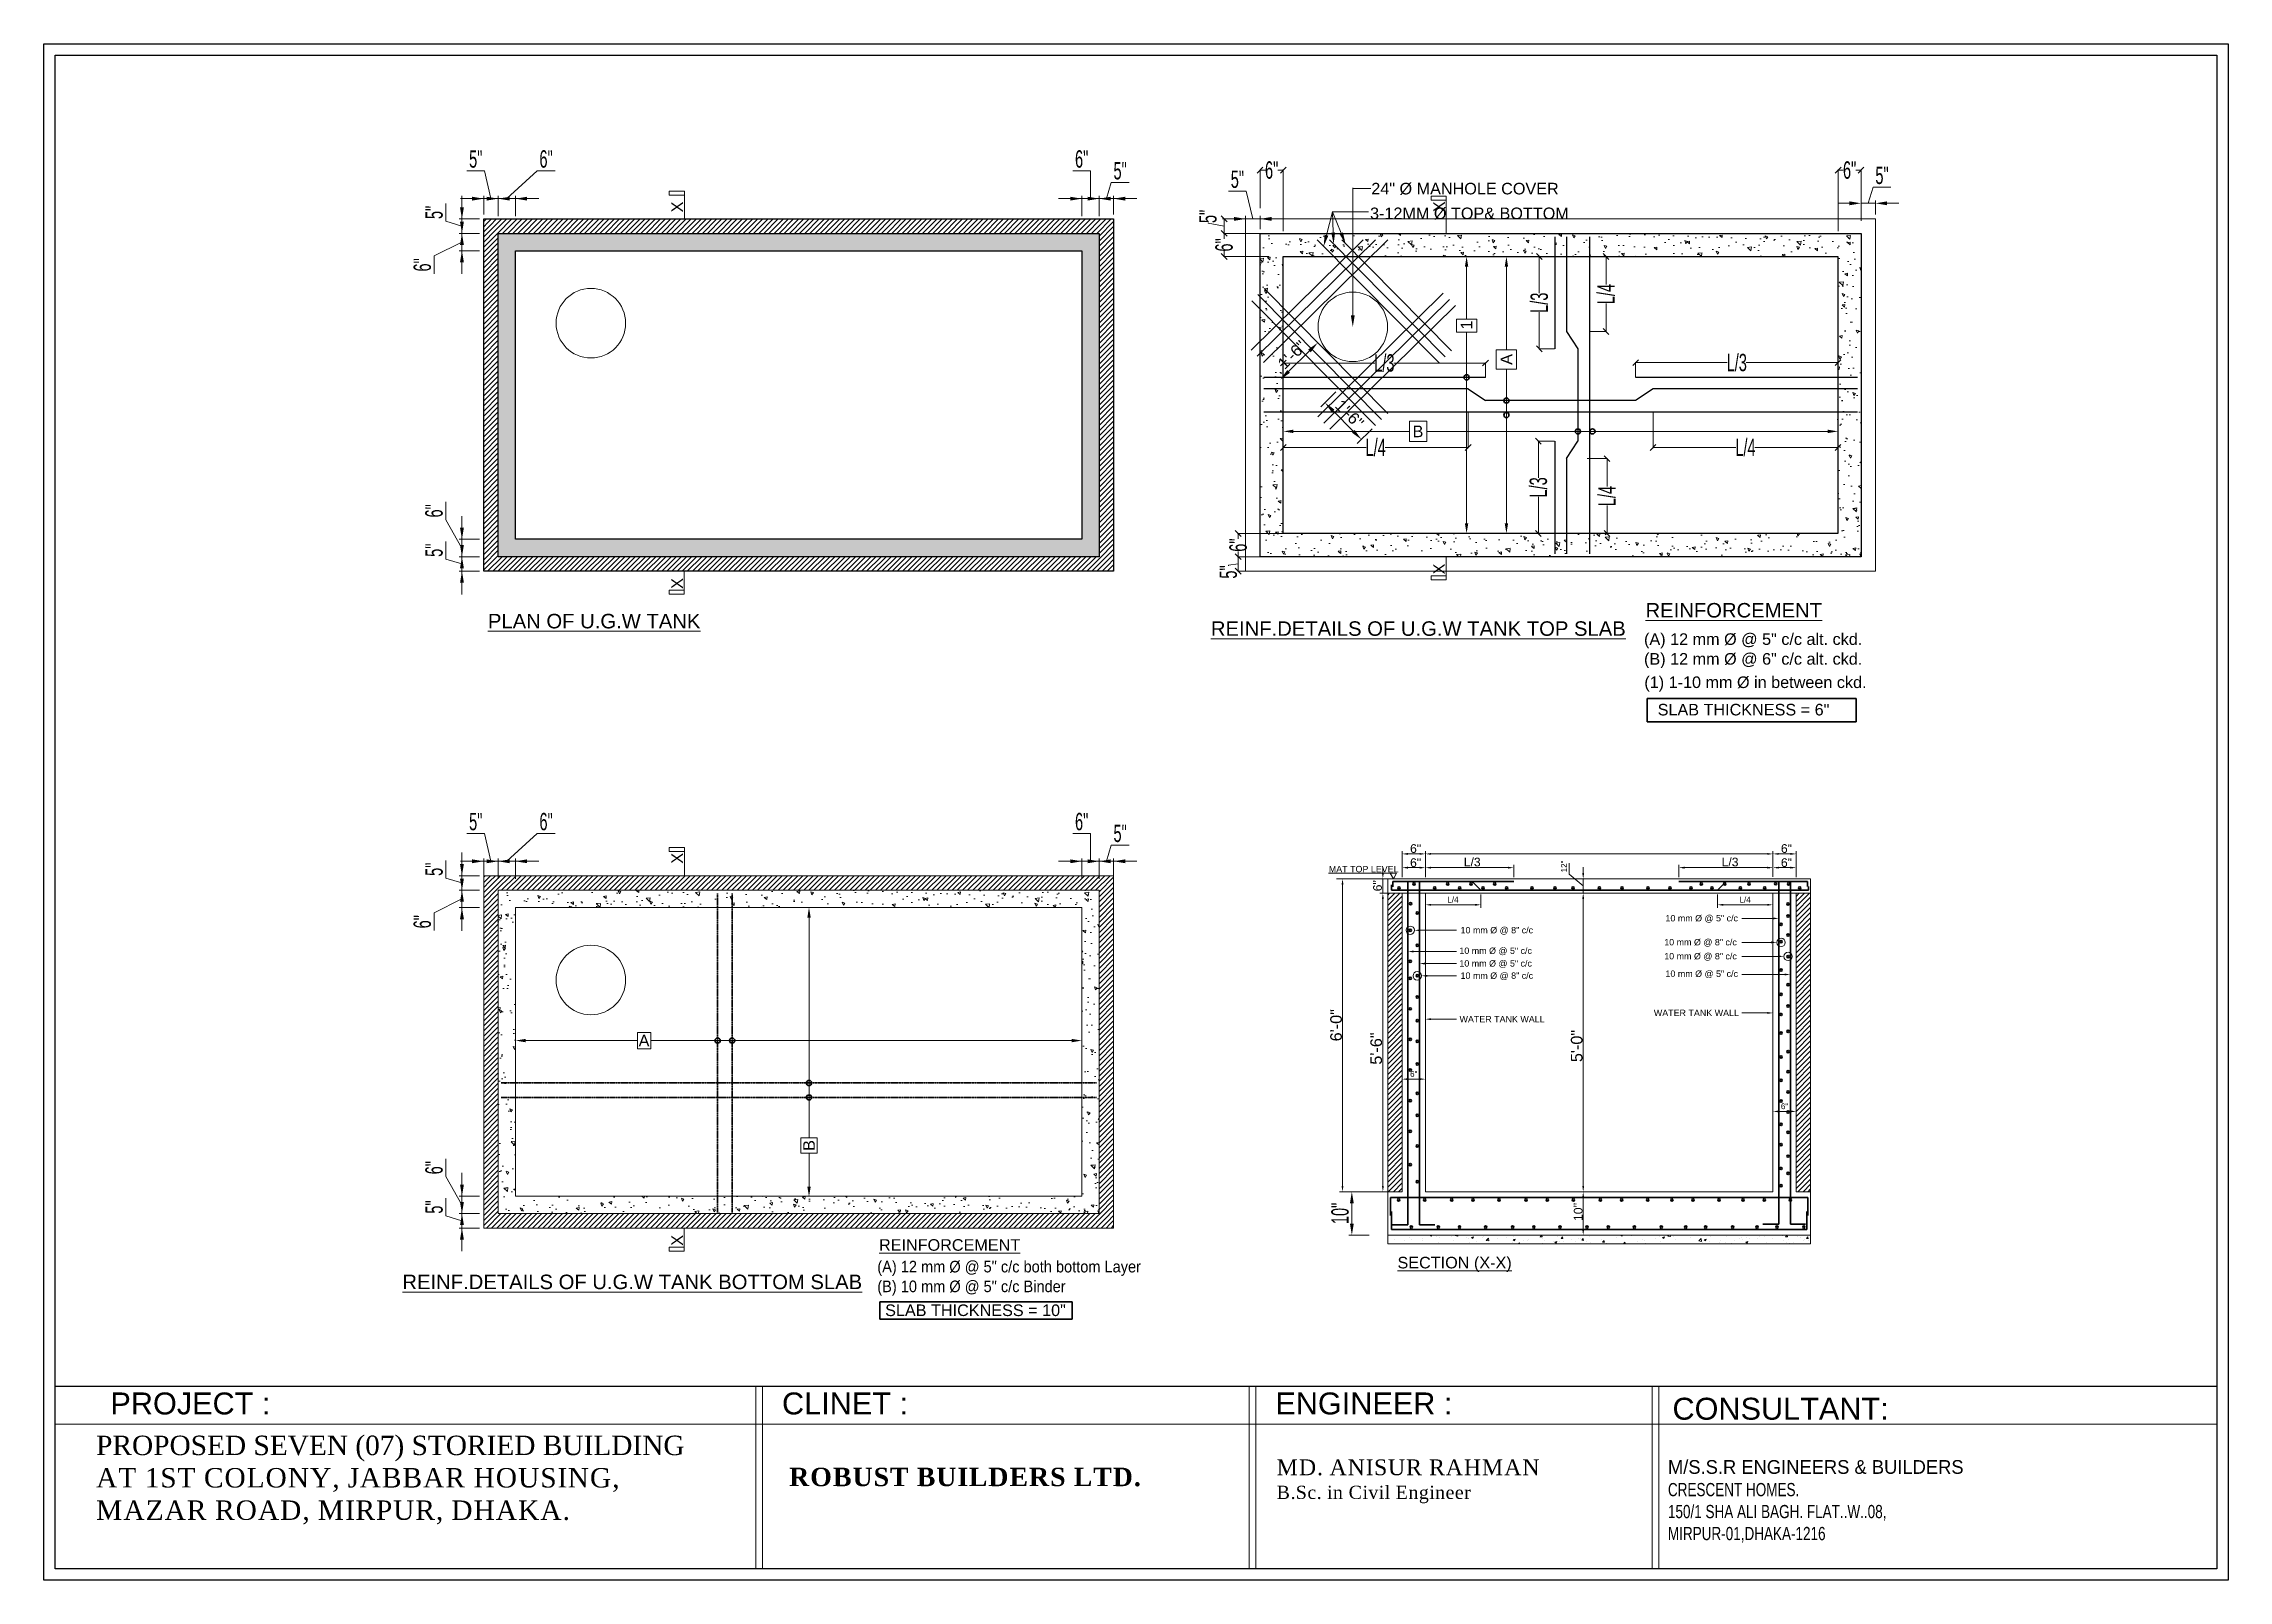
# Model space of a CAD drawing. Extents: x 52891 to 66536, y -48165 to -44533.
# Drawn here: x 62542 to 63296, y -45687 to -45157 of the extents above; entities that cross this region are included whole.
import ezdxf

# ---------------------------------------------------------------- set-up
doc = ezdxf.new("R2010")
doc.units = 0
doc.header["$MEASUREMENT"] = 0
doc.header["$PDMODE"] = 3
doc.linetypes.add('DASHED', pattern=[0.75, 0.5, -0.25])
doc.layers.get('DEFPOINTS').update_dxf_attribs({"lineweight": 13})
for name, color, linetype, lineweight in [('1 DIM', 251, 'Continuous', 13), ('DIM', 8, 'Continuous', 13), ('DIMEN', 8, 'Continuous', 13), ('DIMENSION', 8, 'Continuous', 15), ('Elevation', 7, 'Continuous', 30), ('HA', 250, 'Continuous', 15), ('Hach', 8, 'Continuous', 13), ('HAS', 92, 'Continuous', 13), ('ROD', 1, 'Continuous', 35), ('TEXT', 7, 'Continuous', 13), ('WALL', 7, 'Continuous', 30), ('WIN-1', 140, 'Continuous', 18)]:
    doc.layers.add(name, color=color, linetype=linetype, lineweight=lineweight)
doc.layers.add('Layer1', color=174, linetype='Continuous')
doc.layers.add('TXT', color=7, linetype='Continuous')
doc.styles.add('1-10', font='arial.ttf')
doc.styles.add('Arial', font='arial.ttf')
doc.styles.add('DEA', font='arial.ttf')
doc.styles.get("Standard").update_dxf_attribs({"font": 'arial.ttf', "width": 0.6, "height": 6})
doc.dimstyles.new('1-4', dxfattribs={"dimtxt": 6, "dimasz": 4, "dimexe": 1, "dimexo": 1.5, "dimgap": 1, "dimtad": 1, "dimdec": 1, "dimzin": 3, "dimdsep": 46, "dimlunit": 4, "dimtxsty": 'Standard', "dimcen": 0.09, "dimdle": 4, "dimclrd": 252, "dimclre": 252, "dimclrt": 7, "dimadec": 0, "dimazin": 0, "dimtfac": 1, "dimtdec": 1, "dimtofl": 0, "dimtmove": 1, "dimatfit": 3, "dimfxl": 2, "dimfrac": 1, "dimtolj": 1, "dimtzin": 0, "dimlwd": 9, "dimlwe": 9, "dimarcsym": 0})
doc.dimstyles.new('Working Dimention', dxfattribs={"dimtxt": 6, "dimasz": 2, "dimexe": 0.18, "dimexo": 0.0625, "dimgap": 0.09, "dimtad": 0, "dimdec": 0, "dimzin": 3, "dimdsep": 46, "dimlunit": 3, "dimtxsty": 'Standard', "dimblk": 'OBLIQUE', "dimcen": 0.09, "dimclrd": 256, "dimclre": 256, "dimclrt": 256, "dimaunit": 1, "dimadec": 3, "dimazin": 0, "dimtfac": 1, "dimtdec": 0, "dimtofl": 0, "dimtmove": 0, "dimatfit": 3, "dimfxl": 1, "dimtolj": 1, "dimtzin": 0, "dimlwd": -1, "dimlwe": -1, "dimarcsym": 0})
pattern_1 = [(45, (41156.5672, -36390.5247), (-0.883883476, 0.883883476), [])]
pattern_2 = [(140, (41156.567, -36390.5247), (0.6275213, 7.1726018), [0.75, -8.25]), (85, (41156.567, -36390.525), (-7.5219213, -1.3875133), [0.6, -6.6]), (190.4514, (41156.6195, -36389.927), (-6.8943954, 5.7850938), [0.637402, -7.0114211]), (136.1842, (41154.567, -36390.525), (1.65519, 10.6724105), [1.125, -12.375]), (186.6356, (41154.705, -36389.635), (-9.7411787, 9.346627), [0.956103, -10.51713]), (81.1842, (41154.567, -36390.525), (-9.741186, 9.3466195), [0.9, -9.9]), (111, (41155.067, -36389.5247), (4.0261889, 5.9690705), [0.75, -8.25]), (56, (41155.067, -36389.525), (-7.2515005, 2.4331533), [0.6, -6.6]), (161.4514, (41155.403, -36389.027), (-3.225305, 8.4022263), [0.637402, -7.0114211]), (127.5, (41156.5672, -36390.5247), (-3.32893854, 0.12159855), [0, -6.52, 0, -6.7, 0, -6.625]), (97.5, (41156.5672, -36390.5247), (-3.9441171, 2.6306954), [0, -3.82, 0, -6.37, 0, -2.525]), (57.5, (41156.5672, -36392.7547), (0.22554872, 5.33822436), [0, -2.5, 0, -7.8, 0, -10.35]), (47.5, (41156.5672, -36393.7547), (-1.0010498, 5.8318617), [0, -3.25, 0, -5.18, 0, -7.35])]

msp = doc.modelspace()

# ---------------------------------------------------------------- texts
at = {"layer": 'DIM', "color": 7, "extrusion": (4.27461e-18, -0.017452, 0.999848), "style": 'Arial'}
msp.add_text('24" %%C MANHOLE COVER', height=4, dxfattribs=at).set_placement((63000, -45202.15, 789.14))
at = {"layer": 'DIM', "color": 7}
for s, height, style, p in [('3-12MM %%C TOP& BOTTOM', 4, 'Arial', (62999.57, -45217.57, -0.42)), ('%%UPLAN OF U.G.W TANK', 5, '1-10', (62695.08, -45358.78, -7.27)), ('%%UREINF.DETAILS OF U.G.W TANK TOP SLAB', 5, '1-10', (62944.64, -45361.35, -7.27)), ('%%USECTION (X-X)', 4, '1-10', (63009.05, -45579.64, -7.27)), ('%%UREINF.DETAILS OF U.G.W TANK BOTTOM SLAB', 5, '1-10', (62665.54, -45586.79, -7.27))]:
    msp.add_text(s, height=height, dxfattribs=dict(at, style=style)).set_placement(p)
at = {"layer": 'DIM', "color": 32, "style": 'DEA'}
for s, p in [('1', (63034.9, -45255.63)), ('A', (63048.65, -45267.84)), ('B', (62807.91, -45539.07, -1.38))]:
    msp.add_text(s, height=4, rotation=90, dxfattribs=at).set_placement(p)
at = {"layer": 'DIM', "style": 'Arial'}
for s, height, rotation, p in [('1\'-6"', 4, 44.54199, (62970.07, -45269.7)), ('1\'-6"', 4, 314.71987, (62987.16, -45282.27)), ('12"', 2, 90, (63067.53, -45442.99, -0.49))]:
    msp.add_text(s, height=height, rotation=rotation, dxfattribs=at).set_placement(p)
at = {"layer": 'DIM', "color": 32, "style": 'DEA'}
for s, p in [('B', (63014.27, -45292.81)), ('A', (62747.1, -45503.02, -1.38))]:
    msp.add_text(s, height=4, dxfattribs=at).set_placement(p)
at = {"layer": 'DIM', "style": 'Arial'}
for s, height, p in [('(A) 12 mm %%C @ 5" c/c alt. ckd.', 4, (63094.15, -45364.49, -0.49)), ('(B) 12 mm %%C @ 6" c/c alt. ckd.', 4, (63094.15, -45371.31, -0.49)), ('(1) 1-10 mm %%C in between ckd.', 4, (63094.26, -45379.37, -0.49)), ('SLAB THICKNESS = 6"', 4, (63098.86, -45388.83, -0.49)), ('L/4', 2, (63026.25, -45453.38, -0.49)), ('L/4', 2, (63127.11, -45453.38, -0.49)), ('6"', 2, (63013.39, -45513.54, -0.49)), ('6"', 2, (63141.39, -45524.69, -0.49)), ('%%UREINFORCEMENT', 4, (62830.08, -45573.55, -1.38)), ('SLAB THICKNESS = 10"', 4, (62832.19, -45596.08, -1.38))]:
    msp.add_text(s, height=height, dxfattribs=at).set_placement(p)
at = {"layer": 'DIM', "style": 'Arial', "width": 0.9}
for s, p in [('(A) 12 mm %%C @ 5" c/c both bottom Layer', (62829.49, -45581.02, -1.38)), ('(B) 10 mm %%C @ 5" c/c Binder', (62829.49, -45587.84, -1.38))]:
    msp.add_text(s, height=4, dxfattribs=at).set_placement(p)
at = {"layer": 'DIM', "lineweight": 25, "char_height": 3, "attachment_point": 1, "style": 'Arial'}
for s, insert, width in [('6"', (63013.39, -45433.26, -0.49), 3.8303), ('6"', (63141.4, -45433.26, -0.49), 3.8303), ('6"', (63013.39, -45438.11, -0.49), 3.8303), ('L/3', (63031.93, -45437.91, -0.49), 6.833), ('L/3', (63120.93, -45437.91, -0.49), 6.833), ('6"', (63141.4, -45438.11, -0.49), 3.8303)]:
    msp.add_mtext(s, dxfattribs=dict(at, insert=insert, width=width))
at = {"layer": 'DIM', "lineweight": 25, "attachment_point": 1, "rotation": 90, "style": 'Arial'}
for s, insert, char_height, width in [('6"', (63000.65, -45449.51, -0.49), 3, 4.7191), ('6\'-0"', (62985.84, -45501.29, -0.49), 4, 18.4544), ('5\'-6"', (62999.68, -45509.34, -0.49), 4, 13.0194), ('5\'-0"', (63068.9, -45508.46, -0.49), 4, 16.6402), ("10''", (63069.91, -45563.27, -0.49), 3, 7.6675)]:
    msp.add_mtext(s, dxfattribs=dict(at, insert=insert, char_height=char_height, width=width))
at = {"layer": 'TEXT', "color": 3}
for p in [(62762.4, -45215.24), (63025.39, -45215.18), (63025.37, -45340.16), (62762.38, -45345.16), (62762.4, -45439.98), (62762.38, -45571.81)]:
    msp.add_text('X', height=4, rotation=90, dxfattribs=at).set_placement(p)
at = {"layer": 'TEXT', "style": 'Arial'}
for s, height, p in [('%%UREINFORCEMENT', 5, (63094.67, -45355.03, -0.49)), ('10 mm %%C @ 8" c/c', 2.2, (63030.82, -45464.02, -0.49)), ('10 mm %%C @ 5" c/c', 2.2, (63101.55, -45459.9, -0.49)), ('10 mm %%C @ 5" c/c', 2.2, (63030.41, -45471.12, -0.49)), ('10 mm %%C @ 8" c/c', 2.2, (63101.14, -45468.17, -0.49)), ('10 mm %%C @ 8" c/c', 2.2, (63101.14, -45473, -0.49)), ('10 mm %%C @ 5" c/c', 2.2, (63030.41, -45475.49, -0.49)), ('10 mm %%C @ 8" c/c', 2.2, (63030.82, -45479.72, -0.49)), ('10 mm %%C @ 5" c/c', 2.2, (63101.55, -45479.04, -0.49)), ('WATER TANK WALL', 2.2, (63030.47, -45494.73, -0.49)), ('WATER TANK WALL', 2.2, (63097.54, -45492.58, -0.49))]:
    msp.add_text(s, height=height, dxfattribs=at).set_placement(p)
at = {"layer": 'TXT', "style": 'Arial'}
msp.add_text('MAT TOP LEVEL', height=2.2, dxfattribs=at).set_placement((62985.34, -45442.94, -0.49))

# ---------------------------------------------------------------- blocks, each defined once
blk = doc.blocks.new('*D1990')
at = {"layer": 'DEFPOINTS', "color": 0}
for p in [(62993.29, -45553.17), (63005.66, -45553.17, -0.49), (63005.66, -45568.17, -0.49)]:
    blk.add_point(p, dxfattribs=at)
at = {"layer": 'TEXT', "color": 252, "lineweight": 9}
for p, q in [((62999.29, -45553.17), (62992.29, -45553.17)), ((62993.29, -45564.17), (62993.29, -45557.17)), ((62999.29, -45568.17), (62992.29, -45568.17))]:
    blk.add_line(p, q, dxfattribs=at)
at = {"layer": 'TEXT', "color": 252}
for points in [[(62992.63, -45557.17), (62993.96, -45557.17), (62993.29, -45553.17)], [(62992.63, -45564.17), (62993.96, -45564.17), (62993.29, -45568.17)]]:
    blk.add_solid(points, dxfattribs=at)
at = {"layer": 'TEXT', "color": 7, "lineweight": 25, "insert": (62989.23, -45560.67), "char_height": 6, "attachment_point": 5, "rotation": 90}
blk.add_mtext('\\A1;10"', dxfattribs=at)
blk = doc.blocks.new('_Oblique')
at = {"layer": 'WALL', "color": 0, "lineweight": -2}
blk.add_line((-0.5, -0.5), (0.5, 0.5), dxfattribs=at)
blk = doc.blocks.new('*D1991')
at = {"layer": 'DEFPOINTS', "color": 0}
for p in [(62969.61, -45200.66), (62961.61, -45213.83), (62969.61, -45221.83)]:
    blk.add_point(p, dxfattribs=at)
at = {"layer": 'TEXT'}
for p, q in [((62961.61, -45213.77), (62961.61, -45200.48)), ((62961.61, -45200.66), (62963.44, -45200.66)), ((62969.61, -45200.66), (62967.78, -45200.66)), ((62969.61, -45221.77), (62969.61, -45200.48))]:
    blk.add_line(p, q, dxfattribs=at)
at = {"layer": 'TEXT', "xscale": 2, "yscale": 2, "zscale": 2, "rotation": 180}
blk.add_blockref('_Oblique', (62961.61, -45200.66), dxfattribs=at)
at = {"layer": 'TEXT', "xscale": 2, "yscale": 2, "zscale": 2}
blk.add_blockref('_Oblique', (62969.61, -45200.66), dxfattribs=at)
at = {"layer": 'TEXT', "lineweight": 18, "insert": (62965.61, -45200.66), "char_height": 6, "attachment_point": 5}
blk.add_mtext('\\A1;6"', dxfattribs=at)
blk = doc.blocks.new('*D1992')
at = {"layer": 'DEFPOINTS', "color": 0}
for p in [(63169.07, -45200.66), (63169.07, -45213.83), (63161.15, -45221.83)]:
    blk.add_point(p, dxfattribs=at)
at = {"layer": 'TEXT'}
for p, q in [((63161.15, -45221.77), (63161.15, -45200.48)), ((63161.15, -45200.66), (63162.94, -45200.66)), ((63169.07, -45200.66), (63167.28, -45200.66)), ((63169.07, -45213.77), (63169.07, -45200.48))]:
    blk.add_line(p, q, dxfattribs=at)
at = {"layer": 'TEXT', "xscale": 2, "yscale": 2, "zscale": 2, "rotation": 180}
blk.add_blockref('_Oblique', (63161.15, -45200.66), dxfattribs=at)
at = {"layer": 'TEXT', "xscale": 2, "yscale": 2, "zscale": 2}
blk.add_blockref('_Oblique', (63169.07, -45200.66), dxfattribs=at)
at = {"layer": 'TEXT', "lineweight": 18, "insert": (63165.11, -45200.66), "char_height": 6, "attachment_point": 5}
blk.add_mtext('\\A1;6"', dxfattribs=at)
blk = doc.blocks.new('*D1993')
at = {"layer": 'DEFPOINTS', "color": 0}
for p in [(62956.77, -45222.48), (62949.2, -45230.48), (62964.77, -45230.48)]:
    blk.add_point(p, dxfattribs=at)
at = {"layer": 'TEXT'}
for p, q in [((62956.71, -45222.48), (62949.02, -45222.48)), ((62949.2, -45222.48), (62949.2, -45224.31)), ((62964.71, -45230.48), (62949.02, -45230.48)), ((62949.2, -45230.48), (62949.2, -45228.65))]:
    blk.add_line(p, q, dxfattribs=at)
at = {"layer": 'TEXT', "xscale": 2, "yscale": 2, "zscale": 2}
for p, rotation in [((62949.2, -45222.48), 90), ((62949.2, -45230.48), 270)]:
    blk.add_blockref('_Oblique', p, dxfattribs=dict(at, rotation=rotation))
at = {"layer": 'TEXT', "lineweight": 18, "insert": (62949.2, -45226.48), "char_height": 6, "attachment_point": 5, "rotation": 90}
blk.add_mtext('\\A1;6"', dxfattribs=at)
blk = doc.blocks.new('*D2009')
at = {"layer": 'DEFPOINTS', "color": 0}
for p in [(62969.61, -45326.05), (62954.04, -45334.05), (62961.61, -45334.05)]:
    blk.add_point(p, dxfattribs=at)
at = {"layer": 'TEXT'}
for p, q in [((62969.55, -45326.05), (62953.86, -45326.05)), ((62954.04, -45326.05), (62954.04, -45327.88)), ((62961.55, -45334.05), (62953.86, -45334.05)), ((62954.04, -45334.05), (62954.04, -45332.22))]:
    blk.add_line(p, q, dxfattribs=at)
at = {"layer": 'TEXT', "xscale": 2, "yscale": 2, "zscale": 2}
for p, rotation in [((62954.04, -45326.05), 90), ((62954.04, -45334.05), 270)]:
    blk.add_blockref('_Oblique', p, dxfattribs=dict(at, rotation=rotation))
at = {"layer": 'TEXT', "lineweight": 18, "insert": (62954.04, -45330.05), "char_height": 6, "attachment_point": 5, "rotation": 90}
blk.add_mtext('\\A1;6"', dxfattribs=at)
blk = doc.blocks.new('*D2010')
at = {"layer": 'DEFPOINTS', "color": 0}
for p in [(63161.07, -45267.08), (63091.25, -45272.16), (63161.07, -45272.16)]:
    blk.add_point(p, dxfattribs=at)
at = {"layer": 'TEXT'}
for p, q in [((63091.25, -45272.09), (63091.25, -45266.9)), ((63091.25, -45267.08), (63122.87, -45267.08)), ((63161.07, -45267.08), (63129.45, -45267.08)), ((63161.07, -45272.09), (63161.07, -45266.9))]:
    blk.add_line(p, q, dxfattribs=at)
at = {"layer": 'TEXT', "xscale": 2, "yscale": 2, "zscale": 2, "rotation": 180}
blk.add_blockref('_Oblique', (63091.25, -45267.08), dxfattribs=at)
at = {"layer": 'TEXT', "xscale": 2, "yscale": 2, "zscale": 2}
blk.add_blockref('_Oblique', (63161.07, -45267.08), dxfattribs=at)
at = {"layer": 'TEXT', "lineweight": 18, "insert": (63126.16, -45267.08), "char_height": 6, "attachment_point": 5}
blk.add_mtext('\\A1;L/3', dxfattribs=at)
blk = doc.blocks.new('*D2011')
at = {"layer": 'DEFPOINTS', "color": 0}
for p in [(63161.07, -45276.16), (63097.25, -45284.16), (63161.07, -45296.37)]:
    blk.add_point(p, dxfattribs=at)
at = {"layer": 'TEXT'}
for p, q in [((63161.07, -45276.22), (63161.07, -45296.55)), ((63097.25, -45284.22), (63097.25, -45296.55)), ((63097.25, -45296.37), (63125.88, -45296.37)), ((63161.07, -45296.37), (63132.44, -45296.37))]:
    blk.add_line(p, q, dxfattribs=at)
at = {"layer": 'TEXT', "xscale": 2, "yscale": 2, "zscale": 2, "rotation": 180}
blk.add_blockref('_Oblique', (63097.25, -45296.37), dxfattribs=at)
at = {"layer": 'TEXT', "xscale": 2, "yscale": 2, "zscale": 2}
blk.add_blockref('_Oblique', (63161.07, -45296.37), dxfattribs=at)
at = {"layer": 'TEXT', "lineweight": 18, "insert": (63129.16, -45296.37), "char_height": 6, "attachment_point": 5}
blk.add_mtext('\\A1;L/4', dxfattribs=at)
blk = doc.blocks.new('*D1994')
at = {"layer": 'DEFPOINTS', "color": 0}
for p in [(62969.61, -45284.16), (63033.43, -45284.16), (63033.43, -45296.37)]:
    blk.add_point(p, dxfattribs=at)
at = {"layer": 'TEXT'}
for p, q in [((62969.61, -45284.22), (62969.61, -45296.55)), ((63033.43, -45284.22), (63033.43, -45296.55)), ((62969.61, -45296.37), (62998.24, -45296.37)), ((63033.43, -45296.37), (63004.8, -45296.37))]:
    blk.add_line(p, q, dxfattribs=at)
at = {"layer": 'TEXT', "xscale": 2, "yscale": 2, "zscale": 2, "rotation": 180}
blk.add_blockref('_Oblique', (62969.61, -45296.37), dxfattribs=at)
at = {"layer": 'TEXT', "xscale": 2, "yscale": 2, "zscale": 2}
blk.add_blockref('_Oblique', (63033.43, -45296.37), dxfattribs=at)
at = {"layer": 'TEXT', "lineweight": 18, "insert": (63001.52, -45296.37), "char_height": 6, "attachment_point": 5}
blk.add_mtext('\\A1;L/4', dxfattribs=at)
blk = doc.blocks.new('*D1995')
at = {"layer": 'DEFPOINTS', "color": 0}
for p in [(63039.43, -45267.22), (62969.61, -45272.29), (63039.43, -45272.29)]:
    blk.add_point(p, dxfattribs=at)
at = {"layer": 'TEXT'}
for p, q in [((62969.61, -45272.23), (62969.61, -45267.04)), ((62969.61, -45267.22), (63001.23, -45267.22)), ((63039.43, -45267.22), (63007.81, -45267.22)), ((63039.43, -45272.23), (63039.43, -45267.04))]:
    blk.add_line(p, q, dxfattribs=at)
at = {"layer": 'TEXT', "xscale": 2, "yscale": 2, "zscale": 2, "rotation": 180}
blk.add_blockref('_Oblique', (62969.61, -45267.22), dxfattribs=at)
at = {"layer": 'TEXT', "xscale": 2, "yscale": 2, "zscale": 2}
blk.add_blockref('_Oblique', (63039.43, -45267.22), dxfattribs=at)
at = {"layer": 'TEXT', "lineweight": 18, "insert": (63004.52, -45267.22), "char_height": 6, "attachment_point": 5}
blk.add_mtext('\\A1;L/3', dxfattribs=at)
blk = doc.blocks.new('*D2012')
at = {"layer": 'DEFPOINTS', "color": 0}
for p in [(63063.34, -45230.48), (63058, -45262.34), (63063.34, -45262.34)]:
    blk.add_point(p, dxfattribs=at)
at = {"layer": 'TEXT'}
for p, q in [((63063.28, -45230.48), (63057.82, -45230.48)), ((63058, -45230.48), (63058, -45243.12)), ((63058, -45262.34), (63058, -45249.7)), ((63063.28, -45262.34), (63057.82, -45262.34))]:
    blk.add_line(p, q, dxfattribs=at)
at = {"layer": 'TEXT', "xscale": 2, "yscale": 2, "zscale": 2}
for p, rotation in [((63058, -45230.48), 90), ((63058, -45262.34), 270)]:
    blk.add_blockref('_Oblique', p, dxfattribs=dict(at, rotation=rotation))
at = {"layer": 'TEXT', "lineweight": 18, "insert": (63058, -45246.41), "char_height": 6, "attachment_point": 5, "rotation": 90}
blk.add_mtext('\\A1;L/3', dxfattribs=at)
blk = doc.blocks.new('*D2013')
at = {"layer": 'DEFPOINTS', "color": 0}
for p in [(63057.69, -45294.19), (63063.34, -45294.19), (63063.34, -45326.05)]:
    blk.add_point(p, dxfattribs=at)
at = {"layer": 'TEXT'}
for p, q in [((63063.28, -45294.19), (63057.51, -45294.19)), ((63057.69, -45294.19), (63057.69, -45306.83)), ((63057.69, -45326.05), (63057.69, -45313.41)), ((63063.28, -45326.05), (63057.51, -45326.05))]:
    blk.add_line(p, q, dxfattribs=at)
at = {"layer": 'TEXT', "xscale": 2, "yscale": 2, "zscale": 2}
for p, rotation in [((63057.69, -45294.19), 90), ((63057.69, -45326.05), 270)]:
    blk.add_blockref('_Oblique', p, dxfattribs=dict(at, rotation=rotation))
at = {"layer": 'TEXT', "lineweight": 18, "insert": (63057.69, -45310.12), "char_height": 6, "attachment_point": 5, "rotation": 90}
blk.add_mtext('\\A1;L/3', dxfattribs=at)
blk = doc.blocks.new('*D1996')
at = {"layer": 'DEFPOINTS', "color": 0}
for p in [(63074.48, -45300.19), (63081.37, -45300.19), (63087.02, -45326.05)]:
    blk.add_point(p, dxfattribs=at)
at = {"layer": 'TEXT'}
for p, q in [((63074.54, -45300.19), (63081.55, -45300.19)), ((63081.37, -45300.19), (63081.37, -45309.84)), ((63081.37, -45326.05), (63081.37, -45316.4)), ((63086.96, -45326.05), (63081.19, -45326.05))]:
    blk.add_line(p, q, dxfattribs=at)
at = {"layer": 'TEXT', "xscale": 2, "yscale": 2, "zscale": 2}
for p, rotation in [((63081.37, -45300.19), 90), ((63081.37, -45326.05), 270)]:
    blk.add_blockref('_Oblique', p, dxfattribs=dict(at, rotation=rotation))
at = {"layer": 'TEXT', "lineweight": 18, "insert": (63081.37, -45313.12), "char_height": 6, "attachment_point": 5, "rotation": 90}
blk.add_mtext('\\A1;L/4', dxfattribs=at)
blk = doc.blocks.new('*D1997')
at = {"layer": 'DEFPOINTS', "color": 0}
for p in [(63074.16, -45230.48), (63081.05, -45230.48), (63075.34, -45256.34)]:
    blk.add_point(p, dxfattribs=at)
at = {"layer": 'TEXT'}
for p, q in [((63074.22, -45230.48), (63081.23, -45230.48)), ((63081.05, -45230.48), (63081.05, -45240.13)), ((63081.05, -45256.34), (63081.05, -45246.69)), ((63075.4, -45256.34), (63081.23, -45256.34))]:
    blk.add_line(p, q, dxfattribs=at)
at = {"layer": 'TEXT', "xscale": 2, "yscale": 2, "zscale": 2}
for p, rotation in [((63081.05, -45230.48), 90), ((63081.05, -45256.34), 270)]:
    blk.add_blockref('_Oblique', p, dxfattribs=dict(at, rotation=rotation))
at = {"layer": 'TEXT', "lineweight": 18, "insert": (63081.05, -45243.41), "char_height": 6, "attachment_point": 5, "rotation": 90}
blk.add_mtext('\\A1;L/4', dxfattribs=at)
blk = doc.blocks.new('*D2014')
at = {"layer": 'DEFPOINTS', "color": 0}
for p in [(62698.62, -45210.5), (62693.62, -45217.48), (62698.62, -45222.48)]:
    blk.add_point(p, dxfattribs=at)
at = {"layer": 'TEXT', "color": 252, "lineweight": 9}
for p, q in [((62693.94, -45200.9), (62687.8, -45200.9)), ((62696.12, -45210.5), (62693.94, -45200.9)), ((62689.62, -45210.5), (62685.62, -45210.5)), ((62693.62, -45215.98), (62693.62, -45209.5)), ((62693.62, -45210.5), (62698.62, -45210.5)), ((62698.62, -45216.5), (62698.62, -45209.5)), ((62702.62, -45210.5), (62706.62, -45210.5))]:
    blk.add_line(p, q, dxfattribs=at)
at = {"layer": 'TEXT', "color": 252}
for points in [[(62689.62, -45209.84), (62689.62, -45211.17), (62693.62, -45210.5)], [(62702.62, -45209.84), (62702.62, -45211.17), (62698.62, -45210.5)]]:
    blk.add_solid(points, dxfattribs=at)
at = {"layer": 'TEXT', "color": 7, "lineweight": 25, "insert": (62690.87, -45196.85), "char_height": 6, "attachment_point": 5}
blk.add_mtext('\\A1;5"', dxfattribs=at)
blk = doc.blocks.new('*D2015')
at = {"layer": 'DEFPOINTS', "color": 0}
for p in [(62704.62, -45210.5), (62698.62, -45222.48), (62704.62, -45228.48)]:
    blk.add_point(p, dxfattribs=at)
at = {"layer": 'TEXT', "color": 252, "lineweight": 9}
for p, q in [((62701.62, -45210.5), (62712.07, -45200.9)), ((62712.07, -45200.9), (62718.23, -45200.9)), ((62694.62, -45210.5), (62690.62, -45210.5)), ((62698.62, -45216.5), (62698.62, -45209.5)), ((62698.62, -45210.5), (62704.62, -45210.5)), ((62704.62, -45216.5), (62704.62, -45209.5)), ((62708.62, -45210.5), (62712.62, -45210.5))]:
    blk.add_line(p, q, dxfattribs=at)
at = {"layer": 'TEXT', "color": 252}
for points in [[(62694.62, -45209.84), (62694.62, -45211.17), (62698.62, -45210.5)], [(62708.62, -45209.84), (62708.62, -45211.17), (62704.62, -45210.5)]]:
    blk.add_solid(points, dxfattribs=at)
at = {"layer": 'TEXT', "color": 7, "lineweight": 25, "insert": (62715.15, -45196.84), "char_height": 6, "attachment_point": 5}
blk.add_mtext('\\A1;6"', dxfattribs=at)
blk = doc.blocks.new('*D2016')
at = {"layer": 'DEFPOINTS', "color": 0}
for p in [(62906.07, -45210.5), (62906.07, -45222.48), (62900.07, -45228.48)]:
    blk.add_point(p, dxfattribs=at)
at = {"layer": 'TEXT', "color": 252, "lineweight": 9}
for p, q in [((62903.1, -45200.9), (62896.95, -45200.9)), ((62903.07, -45210.5), (62903.1, -45200.9)), ((62896.07, -45210.5), (62892.07, -45210.5)), ((62900.07, -45216.5), (62900.07, -45209.5)), ((62900.07, -45210.5), (62906.07, -45210.5)), ((62906.07, -45216.5), (62906.07, -45209.5)), ((62910.07, -45210.5), (62914.07, -45210.5))]:
    blk.add_line(p, q, dxfattribs=at)
at = {"layer": 'TEXT', "color": 252}
for points in [[(62896.07, -45209.84), (62896.07, -45211.17), (62900.07, -45210.5)], [(62910.07, -45209.84), (62910.07, -45211.17), (62906.07, -45210.5)]]:
    blk.add_solid(points, dxfattribs=at)
at = {"layer": 'TEXT', "color": 7, "lineweight": 25, "insert": (62900.03, -45196.84), "char_height": 6, "attachment_point": 5}
blk.add_mtext('\\A1;6"', dxfattribs=at)
blk = doc.blocks.new('*D2017')
at = {"layer": 'DEFPOINTS', "color": 0}
for p in [(62911.07, -45210.5), (62906.07, -45222.48), (62911.07, -45217.48)]:
    blk.add_point(p, dxfattribs=at)
at = {"layer": 'TEXT', "color": 252, "lineweight": 9}
for p, q in [((62908.57, -45210.5), (62910.24, -45204.95)), ((62910.24, -45204.95), (62916.38, -45204.95)), ((62902.07, -45210.5), (62898.07, -45210.5)), ((62906.07, -45216.5), (62906.07, -45209.5)), ((62906.07, -45210.5), (62911.07, -45210.5)), ((62911.07, -45215.98), (62911.07, -45209.5)), ((62915.07, -45210.5), (62919.07, -45210.5))]:
    blk.add_line(p, q, dxfattribs=at)
at = {"layer": 'TEXT', "color": 252}
for points in [[(62902.07, -45209.84), (62902.07, -45211.17), (62906.07, -45210.5)], [(62915.07, -45209.84), (62915.07, -45211.17), (62911.07, -45210.5)]]:
    blk.add_solid(points, dxfattribs=at)
at = {"layer": 'TEXT', "color": 7, "lineweight": 25, "insert": (62913.31, -45200.9), "char_height": 6, "attachment_point": 5}
blk.add_mtext('\\A1;5"', dxfattribs=at)
blk = doc.blocks.new('*D2018')
at = {"layer": 'DEFPOINTS', "color": 0}
for p in [(62686.11, -45334.05), (62698.62, -45334.05), (62693.62, -45339.05)]:
    blk.add_point(p, dxfattribs=at)
at = {"layer": 'TEXT', "color": 252, "lineweight": 9}
for p, q in [((62680.56, -45334.88), (62680.56, -45328.75)), ((62686.11, -45330.05), (62686.11, -45326.05)), ((62686.11, -45336.55), (62680.56, -45334.88)), ((62692.11, -45334.05), (62685.11, -45334.05)), ((62686.11, -45339.05), (62686.11, -45334.05)), ((62692.11, -45339.05), (62685.11, -45339.05)), ((62686.11, -45343.05), (62686.11, -45347.05))]:
    blk.add_line(p, q, dxfattribs=at)
at = {"layer": 'TEXT', "color": 252}
for points in [[(62685.44, -45330.05), (62686.78, -45330.05), (62686.11, -45334.05)], [(62685.44, -45343.05), (62686.78, -45343.05), (62686.11, -45339.05)]]:
    blk.add_solid(points, dxfattribs=at)
at = {"layer": 'TEXT', "color": 7, "lineweight": 25, "insert": (62676.51, -45331.81), "char_height": 6, "attachment_point": 5, "rotation": 90}
blk.add_mtext('\\A1;5"', dxfattribs=at)
blk = doc.blocks.new('*D2019')
at = {"layer": 'DEFPOINTS', "color": 0}
for p in [(62686.11, -45328.05), (62704.62, -45328.05), (62698.62, -45334.05)]:
    blk.add_point(p, dxfattribs=at)
at = {"layer": 'TEXT', "color": 252, "lineweight": 9}
for p, q in [((62680.56, -45321.31), (62680.56, -45315.15)), ((62686.11, -45331.05), (62680.56, -45321.31)), ((62686.11, -45324.05), (62686.11, -45320.05)), ((62692.11, -45328.05), (62685.11, -45328.05)), ((62686.11, -45334.05), (62686.11, -45328.05)), ((62692.11, -45334.05), (62685.11, -45334.05)), ((62686.11, -45338.05), (62686.11, -45342.05))]:
    blk.add_line(p, q, dxfattribs=at)
at = {"layer": 'TEXT', "color": 252}
for points in [[(62685.44, -45324.05), (62686.78, -45324.05), (62686.11, -45328.05)], [(62685.44, -45338.05), (62686.78, -45338.05), (62686.11, -45334.05)]]:
    blk.add_solid(points, dxfattribs=at)
at = {"layer": 'TEXT', "color": 7, "lineweight": 25, "insert": (62676.49, -45318.23), "char_height": 6, "attachment_point": 5, "rotation": 90}
blk.add_mtext('\\A1;6"', dxfattribs=at)
blk = doc.blocks.new('*D1998')
at = {"layer": 'DEFPOINTS', "color": 0}
for p in [(62686.11, -45222.48), (62698.62, -45222.48), (62704.62, -45228.48)]:
    blk.add_point(p, dxfattribs=at)
at = {"layer": 'TEXT', "color": 252, "lineweight": 9}
for p, q in [((62686.11, -45218.48), (62686.11, -45214.48)), ((62692.11, -45222.48), (62685.11, -45222.48)), ((62686.11, -45228.48), (62686.11, -45222.48)), ((62686.11, -45225.48), (62676.51, -45230.28)), ((62676.51, -45230.28), (62676.51, -45236.44)), ((62692.11, -45228.48), (62685.11, -45228.48)), ((62686.11, -45232.48), (62686.11, -45236.48))]:
    blk.add_line(p, q, dxfattribs=at)
at = {"layer": 'TEXT', "color": 252}
for points in [[(62685.44, -45218.48), (62686.78, -45218.48), (62686.11, -45222.48)], [(62685.44, -45232.48), (62686.78, -45232.48), (62686.11, -45228.48)]]:
    blk.add_solid(points, dxfattribs=at)
at = {"layer": 'TEXT', "color": 7, "lineweight": 25, "insert": (62672.44, -45233.36), "char_height": 6, "attachment_point": 5, "rotation": 90}
blk.add_mtext('\\A1;6"', dxfattribs=at)
blk = doc.blocks.new('*D1999')
at = {"layer": 'DEFPOINTS', "color": 0}
for p in [(62686.11, -45217.48), (62693.62, -45217.48), (62698.62, -45222.48)]:
    blk.add_point(p, dxfattribs=at)
at = {"layer": 'TEXT', "color": 252, "lineweight": 9}
for p, q in [((62680.56, -45218.32), (62680.56, -45212.18)), ((62686.11, -45213.48), (62686.11, -45209.48)), ((62686.11, -45219.98), (62680.56, -45218.32)), ((62692.11, -45217.48), (62685.11, -45217.48)), ((62692.11, -45222.48), (62685.11, -45222.48)), ((62686.11, -45222.48), (62686.11, -45217.48)), ((62686.11, -45226.48), (62686.11, -45230.48))]:
    blk.add_line(p, q, dxfattribs=at)
at = {"layer": 'TEXT', "color": 252}
for points in [[(62685.44, -45213.48), (62686.78, -45213.48), (62686.11, -45217.48)], [(62685.44, -45226.48), (62686.78, -45226.48), (62686.11, -45222.48)]]:
    blk.add_solid(points, dxfattribs=at)
at = {"layer": 'TEXT', "color": 7, "lineweight": 25, "insert": (62676.51, -45215.25), "char_height": 6, "attachment_point": 5, "rotation": 90}
blk.add_mtext('\\A1;5"', dxfattribs=at)
blk = doc.blocks.new('*D2000')
at = {"layer": 'DEFPOINTS', "color": 0}
for p in [(62698.62, -45439.16), (62693.62, -45446.13), (62698.62, -45451.13)]:
    blk.add_point(p, dxfattribs=at)
at = {"layer": 'TEXT', "color": 252, "lineweight": 9}
for p, q in [((62693.94, -45429.55), (62687.8, -45429.55)), ((62696.12, -45439.16), (62693.94, -45429.55)), ((62689.62, -45439.16), (62685.62, -45439.16)), ((62693.62, -45444.63), (62693.62, -45438.16)), ((62693.62, -45439.16), (62698.62, -45439.16)), ((62698.62, -45445.16), (62698.62, -45438.16)), ((62702.62, -45439.16), (62706.62, -45439.16))]:
    blk.add_line(p, q, dxfattribs=at)
at = {"layer": 'TEXT', "color": 252}
for points in [[(62689.62, -45438.49), (62689.62, -45439.82), (62693.62, -45439.16)], [(62702.62, -45438.49), (62702.62, -45439.82), (62698.62, -45439.16)]]:
    blk.add_solid(points, dxfattribs=at)
at = {"layer": 'TEXT', "color": 7, "lineweight": 25, "insert": (62690.87, -45425.5), "char_height": 6, "attachment_point": 5}
blk.add_mtext('\\A1;5"', dxfattribs=at)
blk = doc.blocks.new('*D2001')
at = {"layer": 'DEFPOINTS', "color": 0}
for p in [(62704.62, -45439.16), (62698.62, -45451.13), (62704.62, -45457.13)]:
    blk.add_point(p, dxfattribs=at)
at = {"layer": 'TEXT', "color": 252, "lineweight": 9}
for p, q in [((62701.62, -45439.16), (62712.07, -45429.55)), ((62712.07, -45429.55), (62718.23, -45429.55)), ((62694.62, -45439.16), (62690.62, -45439.16)), ((62698.62, -45445.16), (62698.62, -45438.16)), ((62698.62, -45439.16), (62704.62, -45439.16)), ((62704.62, -45445.16), (62704.62, -45438.16)), ((62708.62, -45439.16), (62712.62, -45439.16))]:
    blk.add_line(p, q, dxfattribs=at)
at = {"layer": 'TEXT', "color": 252}
for points in [[(62694.62, -45438.49), (62694.62, -45439.82), (62698.62, -45439.16)], [(62708.62, -45438.49), (62708.62, -45439.82), (62704.62, -45439.16)]]:
    blk.add_solid(points, dxfattribs=at)
at = {"layer": 'TEXT', "color": 7, "lineweight": 25, "insert": (62715.15, -45425.49), "char_height": 6, "attachment_point": 5}
blk.add_mtext('\\A1;6"', dxfattribs=at)
blk = doc.blocks.new('*D2002')
at = {"layer": 'DEFPOINTS', "color": 0}
for p in [(62906.07, -45439.16), (62900.07, -45457.13), (62906.07, -45451.13)]:
    blk.add_point(p, dxfattribs=at)
at = {"layer": 'TEXT', "color": 252, "lineweight": 9}
for p, q in [((62903.1, -45429.55), (62896.95, -45429.55)), ((62903.07, -45439.16), (62903.1, -45429.55)), ((62896.07, -45439.16), (62892.07, -45439.16)), ((62900.07, -45445.16), (62900.07, -45438.16)), ((62900.07, -45439.16), (62906.07, -45439.16)), ((62906.07, -45445.16), (62906.07, -45438.16)), ((62910.07, -45439.16), (62914.07, -45439.16))]:
    blk.add_line(p, q, dxfattribs=at)
at = {"layer": 'TEXT', "color": 252}
for points in [[(62896.07, -45438.49), (62896.07, -45439.82), (62900.07, -45439.16)], [(62910.07, -45438.49), (62910.07, -45439.82), (62906.07, -45439.16)]]:
    blk.add_solid(points, dxfattribs=at)
at = {"layer": 'TEXT', "color": 7, "lineweight": 25, "insert": (62900.03, -45425.49), "char_height": 6, "attachment_point": 5}
blk.add_mtext('\\A1;6"', dxfattribs=at)
blk = doc.blocks.new('*D2003')
at = {"layer": 'DEFPOINTS', "color": 0}
for p in [(62911.07, -45439.16), (62911.07, -45446.13), (62906.07, -45451.13)]:
    blk.add_point(p, dxfattribs=at)
at = {"layer": 'TEXT', "color": 252, "lineweight": 9}
for p, q in [((62908.57, -45439.16), (62910.24, -45433.6)), ((62910.24, -45433.6), (62916.38, -45433.6)), ((62902.07, -45439.16), (62898.07, -45439.16)), ((62906.07, -45445.16), (62906.07, -45438.16)), ((62906.07, -45439.16), (62911.07, -45439.16)), ((62911.07, -45444.63), (62911.07, -45438.16)), ((62915.07, -45439.16), (62919.07, -45439.16))]:
    blk.add_line(p, q, dxfattribs=at)
at = {"layer": 'TEXT', "color": 252}
for points in [[(62902.07, -45438.49), (62902.07, -45439.82), (62906.07, -45439.16)], [(62915.07, -45438.49), (62915.07, -45439.82), (62911.07, -45439.16)]]:
    blk.add_solid(points, dxfattribs=at)
at = {"layer": 'TEXT', "color": 7, "lineweight": 25, "insert": (62913.31, -45429.55), "char_height": 6, "attachment_point": 5}
blk.add_mtext('\\A1;5"', dxfattribs=at)
blk = doc.blocks.new('*D2004')
at = {"layer": 'DEFPOINTS', "color": 0}
for p in [(62686.11, -45560.7), (62698.62, -45560.7), (62693.62, -45565.7)]:
    blk.add_point(p, dxfattribs=at)
at = {"layer": 'TEXT', "color": 252, "lineweight": 9}
for p, q in [((62686.11, -45556.7), (62686.11, -45552.7)), ((62680.56, -45561.53), (62680.56, -45555.4)), ((62686.11, -45563.2), (62680.56, -45561.53)), ((62692.11, -45560.7), (62685.11, -45560.7)), ((62686.11, -45565.7), (62686.11, -45560.7)), ((62692.11, -45565.7), (62685.11, -45565.7)), ((62686.11, -45569.7), (62686.11, -45573.7))]:
    blk.add_line(p, q, dxfattribs=at)
at = {"layer": 'TEXT', "color": 252}
for points in [[(62685.44, -45556.7), (62686.78, -45556.7), (62686.11, -45560.7)], [(62685.44, -45569.7), (62686.78, -45569.7), (62686.11, -45565.7)]]:
    blk.add_solid(points, dxfattribs=at)
at = {"layer": 'TEXT', "color": 7, "lineweight": 25, "insert": (62676.51, -45558.46), "char_height": 6, "attachment_point": 5, "rotation": 90}
blk.add_mtext('\\A1;5"', dxfattribs=at)
blk = doc.blocks.new('*D2005')
at = {"layer": 'DEFPOINTS', "color": 0}
for p in [(62686.11, -45554.7), (62704.62, -45554.7), (62698.62, -45560.7)]:
    blk.add_point(p, dxfattribs=at)
at = {"layer": 'TEXT', "color": 252, "lineweight": 9}
for p, q in [((62680.56, -45547.96), (62680.56, -45541.8)), ((62686.11, -45550.7), (62686.11, -45546.7)), ((62686.11, -45557.7), (62680.56, -45547.96)), ((62692.11, -45554.7), (62685.11, -45554.7)), ((62686.11, -45560.7), (62686.11, -45554.7)), ((62692.11, -45560.7), (62685.11, -45560.7)), ((62686.11, -45564.7), (62686.11, -45568.7))]:
    blk.add_line(p, q, dxfattribs=at)
at = {"layer": 'TEXT', "color": 252}
for points in [[(62685.44, -45550.7), (62686.78, -45550.7), (62686.11, -45554.7)], [(62685.44, -45564.7), (62686.78, -45564.7), (62686.11, -45560.7)]]:
    blk.add_solid(points, dxfattribs=at)
at = {"layer": 'TEXT', "color": 7, "lineweight": 25, "insert": (62676.49, -45544.88), "char_height": 6, "attachment_point": 5, "rotation": 90}
blk.add_mtext('\\A1;6"', dxfattribs=at)
blk = doc.blocks.new('*D2006')
at = {"layer": 'DEFPOINTS', "color": 0}
for p in [(62686.11, -45449.13), (62698.62, -45449.13), (62704.62, -45455.13)]:
    blk.add_point(p, dxfattribs=at)
at = {"layer": 'TEXT', "color": 252, "lineweight": 9}
for p, q in [((62686.11, -45445.13), (62686.11, -45441.13)), ((62692.11, -45449.13), (62685.11, -45449.13)), ((62686.11, -45455.13), (62686.11, -45449.13)), ((62686.11, -45452.13), (62676.51, -45456.93)), ((62676.51, -45456.93), (62676.51, -45463.09)), ((62692.11, -45455.13), (62685.11, -45455.13)), ((62686.11, -45459.13), (62686.11, -45463.13))]:
    blk.add_line(p, q, dxfattribs=at)
at = {"layer": 'TEXT', "color": 252}
for points in [[(62685.44, -45445.13), (62686.78, -45445.13), (62686.11, -45449.13)], [(62685.44, -45459.13), (62686.78, -45459.13), (62686.11, -45455.13)]]:
    blk.add_solid(points, dxfattribs=at)
at = {"layer": 'TEXT', "color": 7, "lineweight": 25, "insert": (62672.44, -45460.01), "char_height": 6, "attachment_point": 5, "rotation": 90}
blk.add_mtext('\\A1;6"', dxfattribs=at)
blk = doc.blocks.new('*D2007')
at = {"layer": 'DEFPOINTS', "color": 0}
for p in [(62686.11, -45444.13), (62693.62, -45444.13), (62698.62, -45449.13)]:
    blk.add_point(p, dxfattribs=at)
at = {"layer": 'TEXT', "color": 252, "lineweight": 9}
for p, q in [((62680.56, -45444.97), (62680.56, -45438.83)), ((62686.11, -45440.13), (62686.11, -45436.13)), ((62686.11, -45446.63), (62680.56, -45444.97)), ((62692.11, -45444.13), (62685.11, -45444.13)), ((62692.11, -45449.13), (62685.11, -45449.13)), ((62686.11, -45449.13), (62686.11, -45444.13)), ((62686.11, -45453.13), (62686.11, -45457.13))]:
    blk.add_line(p, q, dxfattribs=at)
at = {"layer": 'TEXT', "color": 252}
for points in [[(62685.44, -45440.13), (62686.78, -45440.13), (62686.11, -45444.13)], [(62685.44, -45453.13), (62686.78, -45453.13), (62686.11, -45449.13)]]:
    blk.add_solid(points, dxfattribs=at)
at = {"layer": 'TEXT', "color": 7, "lineweight": 25, "insert": (62676.51, -45441.9), "char_height": 6, "attachment_point": 5, "rotation": 90}
blk.add_mtext('\\A1;5"', dxfattribs=at)
blk = doc.blocks.new('*D2020')
at = {"layer": 'DEFPOINTS', "color": 0}
for p in [(62949.2, -45217.48), (62961.61, -45217.48), (62961.61, -45222.48)]:
    blk.add_point(p, dxfattribs=at)
at = {"layer": 'TEXT'}
for p, q in [((62943.64, -45218.97), (62943.64, -45218.79)), ((62949.2, -45219.98), (62943.64, -45218.97)), ((62961.55, -45217.48), (62949.02, -45217.48)), ((62961.55, -45222.48), (62949.02, -45222.48)), ((62949.2, -45222.48), (62949.2, -45217.48))]:
    blk.add_line(p, q, dxfattribs=at)
at = {"layer": 'TEXT', "xscale": 2, "yscale": 2, "zscale": 2}
for p, rotation in [((62949.2, -45217.48), 90), ((62949.2, -45222.48), 270)]:
    blk.add_blockref('_Oblique', p, dxfattribs=dict(at, rotation=rotation))
at = {"layer": 'TEXT', "lineweight": 18, "insert": (62943.64, -45216.63), "char_height": 6, "attachment_point": 5, "rotation": 90}
blk.add_mtext('\\A1;5"', dxfattribs=at)
blk = doc.blocks.new('*D2021')
at = {"layer": 'DEFPOINTS', "color": 0}
for p in [(62954.04, -45334.05), (62961.61, -45334.05), (62956.61, -45339.05)]:
    blk.add_point(p, dxfattribs=at)
at = {"layer": 'TEXT'}
for p, q in [((62954.04, -45336.55), (62950.67, -45336.99)), ((62961.55, -45334.05), (62953.86, -45334.05)), ((62954.04, -45339.05), (62954.04, -45334.05)), ((62950.67, -45336.99), (62950.67, -45337.17)), ((62956.55, -45339.05), (62953.86, -45339.05))]:
    blk.add_line(p, q, dxfattribs=at)
at = {"layer": 'TEXT', "xscale": 2, "yscale": 2, "zscale": 2}
for p, rotation in [((62954.04, -45334.05), 90), ((62954.04, -45339.05), 270)]:
    blk.add_blockref('_Oblique', p, dxfattribs=dict(at, rotation=rotation))
at = {"layer": 'TEXT', "lineweight": 18, "insert": (62950.67, -45339.33), "char_height": 6, "attachment_point": 5, "rotation": 90}
blk.add_mtext('\\A1;5"', dxfattribs=at)
blk = doc.blocks.new('*D2008')
at = {"layer": 'DEFPOINTS', "color": 0}
for p in [(62956.61, -45217.48), (62956.61, -45222.48), (62961.61, -45222.48)]:
    blk.add_point(p, dxfattribs=at)
at = {"layer": 'TEXT', "color": 252, "lineweight": 9}
for p, q in [((62956.85, -45207.88), (62950.71, -45207.88)), ((62959.11, -45217.48), (62956.85, -45207.88)), ((62952.61, -45217.48), (62948.61, -45217.48)), ((62956.61, -45220.98), (62956.61, -45216.48)), ((62961.61, -45217.48), (62956.61, -45217.48)), ((62961.61, -45220.98), (62961.61, -45216.48)), ((62965.61, -45217.48), (62969.61, -45217.48))]:
    blk.add_line(p, q, dxfattribs=at)
at = {"layer": 'TEXT', "color": 252}
for points in [[(62952.61, -45216.82), (62952.61, -45218.15), (62956.61, -45217.48)], [(62965.61, -45216.82), (62965.61, -45218.15), (62961.61, -45217.48)]]:
    blk.add_solid(points, dxfattribs=at)
at = {"layer": 'TEXT', "color": 7, "lineweight": 25, "insert": (62953.78, -45203.83), "char_height": 6, "attachment_point": 5}
blk.add_mtext('\\A1;5"', dxfattribs=at)
blk = doc.blocks.new('*D2022')
at = {"layer": 'DEFPOINTS', "color": 0}
for p in [(63174.07, -45212.1), (63169.07, -45222.48), (63174.07, -45217.48)]:
    blk.add_point(p, dxfattribs=at)
at = {"layer": 'TEXT', "color": 252, "lineweight": 9}
for p, q in [((63171.57, -45212.1), (63173.23, -45206.55)), ((63173.23, -45206.55), (63179.37, -45206.55)), ((63165.07, -45212.1), (63161.07, -45212.1)), ((63169.07, -45218.1), (63169.07, -45211.1)), ((63169.07, -45212.1), (63174.07, -45212.1)), ((63174.07, -45215.98), (63174.07, -45211.1)), ((63178.07, -45212.1), (63182.07, -45212.1))]:
    blk.add_line(p, q, dxfattribs=at)
at = {"layer": 'TEXT', "color": 252}
for points in [[(63165.07, -45211.44), (63165.07, -45212.77), (63169.07, -45212.1)], [(63178.07, -45211.44), (63178.07, -45212.77), (63174.07, -45212.1)]]:
    blk.add_solid(points, dxfattribs=at)
at = {"layer": 'TEXT', "color": 7, "lineweight": 25, "insert": (63176.3, -45202.5), "char_height": 6, "attachment_point": 5}
blk.add_mtext('\\A1;5"', dxfattribs=at)
blk = doc.blocks.new('L')
at = {"layer": 'Layer1', "color": 0}
blk.add_line((0, 65.62), (-777.86, 65.62), dxfattribs=at)
at = {"layer": 'Layer1', "color": 4}
blk.add_lwpolyline([(-781.98, 548.61), (4.12, 548.61), (4.12, -4.12), (-781.98, -4.12)], close=True, dxfattribs=at)
at = {"layer": 'Layer1', "color": 1}
blk.add_lwpolyline([(-777.86, 544.49), (0, 544.49), (0, 0), (-777.86, 0)], close=True, dxfattribs=at)
at = {"layer": 'TEXT', "color": 0}
for p, q in [((0, 65.62), (-777.86, 65.62)), ((-525.74, 0.31), (-525.74, 65.62)), ((-523.37, 0.31), (-523.37, 65.62)), ((-348.23, 0.31), (-348.23, 65.62)), ((-345.86, 0.31), (-345.86, 65.62)), ((-203.16, 0.31), (-203.16, 65.62)), ((-200.79, 0.31), (-200.79, 65.62)), ((-777.86, 52.07), (0, 52.07))]:
    blk.add_line(p, q, dxfattribs=at)
at = {"layer": 'TEXT', "color": 4, "lineweight": 13, "char_height": 7.894, "attachment_point": 1, "style": 'Arial'}
for s, insert in [('PROJECT :', (-757.98, 63.44)), ('CLINET :', (-516.31, 63.44)), ('ENGINEER :', (-338.79, 63.44))]:
    blk.add_mtext(s, dxfattribs=dict(at, insert=insert))
at = {"layer": 'TEXT', "color": 4, "lineweight": 13, "insert": (-195.89, 61.54), "char_height": 7.8937, "attachment_point": 1, "line_spacing_factor": 1.5, "style": 'Arial'}
blk.add_mtext('CONSULTANT:', dxfattribs=at)
at = {"layer": 'TEXT', "color": 3, "lineweight": 13, "attachment_point": 1, "style": 'Arial'}
for s, insert, char_height, width in [('{\\fTimes New Roman|b0|i0|c0|p18;\\T1.05;MD. ANISUR RAHMAN\\P\\H0.8344x;B.Sc. in Civil Engineer}', (-338.33, 39.36), 5.6834, 108.3857), ('\\pt139.4;{\\fTimes New Roman|b1|i0|c0|p18;\\T1.05;\\C5;ROBUST BUILDERS LTD.}', (-513.76, 36.38), 6.64, 133.2452)]:
    blk.add_mtext(s, dxfattribs=dict(at, insert=insert, char_height=char_height, width=width))
at = {"layer": 'TEXT', "color": 4, "insert": (-197.52, 39.11), "char_height": 4.89284, "attachment_point": 1, "style": 'Arial'}
blk.add_mtext('\\pt1.131;{\\fBankGothic Lt BT|b0|i0|c0|p34;\\H1.009x;\\C96;M/S.S.R ENGINEERS & BUILDERS\\fSwis721 LtCn BT|b0|i0|c0|p34;\\H0.6676x;\\C1;\\P\\H1.439x;\\C5;CRESCENT HOMES.\\P150/1 SHA ALI BAGH. FLAT..W..08,\\PMIRPUR-01,DHAKA-1216}', dxfattribs=at)
at = {"layer": 'WALL', "color": 4, "linetype": 'ByBlock', "lineweight": 25, "insert": (-763.12, 47.91), "char_height": 6.9904, "width": 217.6986, "attachment_point": 1}
blk.add_mtext('{\\fTimes New Roman|b0|i0|c0|p18;\\W1;\\C144;PROPOSED SEVEN (07) STORIED BUILDING\\P\\T1.05;AT 1ST COLONY, JABBAR HOUSING, MAZAR ROAD, MIRPUR, DHAKA.}', dxfattribs=at)

# ---------------------------------------------------------------- dimensions: what is measured, and where the dimension line sits
at = {"layer": 'TEXT', "lineweight": 25}
for base, p1, p2, picture, middle in [((62698.62, -45210.5), (62693.62, -45217.48), (62698.62, -45222.48), '*D2014', (62692.94, -45200.9)), ((62704.62, -45210.5), (62698.62, -45222.48), (62704.62, -45228.48), '*D2015', (62713.07, -45200.9)), ((62906.07, -45210.5), (62900.07, -45228.48), (62906.07, -45222.48), '*D2016', (62902.1, -45200.9)), ((62956.61, -45217.48), (62961.61, -45222.48), (62956.61, -45222.48), '*D2008', (62955.85, -45207.88)), ((62698.62, -45439.16), (62693.62, -45446.13), (62698.62, -45451.13), '*D2000', (62692.94, -45429.55)), ((62704.62, -45439.16), (62698.62, -45451.13), (62704.62, -45457.13), '*D2001', (62713.07, -45429.55)), ((62906.07, -45439.16), (62900.07, -45457.13), (62906.07, -45451.13), '*D2002', (62902.1, -45429.55))]:
    dim = msp.add_linear_dim(base=base, p1=p1, p2=p2, dimstyle='1-4', override={"dimfxl": 6, "dimfxlon": 1, "dimarcsym": 1}, dxfattribs=at)
    dim.commit()
    dim.dimension.update_dxf_attribs({"geometry": picture, "text_midpoint": middle, "dimtype": 160})
for base, p1, p2, picture, middle in [((62911.07, -45210.5), (62906.07, -45222.48), (62911.07, -45217.48), '*D2017', (62911.24, -45200.9)), ((63174.07, -45212.1), (63169.07, -45222.48), (63174.07, -45217.48), '*D2022', (63174.23, -45202.5)), ((62911.07, -45439.16), (62906.07, -45451.13), (62911.07, -45446.13), '*D2003', (62911.24, -45429.55))]:
    dim = msp.add_linear_dim(base=base, p1=p1, p2=p2, dimstyle='1-4', override={"dimfxl": 6, "dimfxlon": 1, "dimarcsym": 1}, dxfattribs=at)
    dim.commit()
    dim.dimension.update_dxf_attribs({"geometry": picture, "text_midpoint": middle})
at = {"layer": 'TEXT', "lineweight": 18}
for base, p1, p2, text, picture, middle in [((62969.61, -45200.66), (62961.61, -45213.83), (62969.61, -45221.83), '6"', '*D1991', (62965.61, -45200.66)), ((63039.43, -45267.22), (62969.61, -45272.29), (63039.43, -45272.29), 'L/3', '*D1995', (63004.52, -45267.22)), ((63161.07, -45267.08), (63091.25, -45272.16), (63161.07, -45272.16), 'L/3', '*D2010', (63126.16, -45267.08)), ((63161.07, -45296.37), (63097.25, -45284.16), (63161.07, -45276.16), 'L/4', '*D2011', (63129.16, -45296.37)), ((63033.43, -45296.37), (62969.61, -45284.16), (63033.43, -45284.16), 'L/4', '*D1994', (63001.52, -45296.37))]:
    dim = msp.add_linear_dim(base=base, p1=p1, p2=p2, text=text, dimstyle='Working Dimention', dxfattribs=at)
    dim.commit()
    dim.dimension.update_dxf_attribs({"geometry": picture, "text_midpoint": middle})
dim = msp.add_linear_dim(base=(63169.07, -45200.66), p1=(63161.15, -45221.83), p2=(63169.07, -45213.83), text='6"', dimstyle='Working Dimention', override={"dimtmove": 1}, dxfattribs=at)
dim.commit()
dim.dimension.update_dxf_attribs({"geometry": '*D1992', "text_midpoint": (63165.11, -45200.66)})
at = {"layer": 'TEXT', "lineweight": 25}
for base, p1, p2, picture, middle in [((62686.11, -45222.48), (62704.62, -45228.48), (62698.62, -45222.48), '*D1998', (62676.51, -45231.28)), ((62686.11, -45328.05), (62698.62, -45334.05), (62704.62, -45328.05), '*D2019', (62680.56, -45320.31)), ((62686.11, -45449.13), (62704.62, -45455.13), (62698.62, -45449.13), '*D2006', (62676.51, -45457.93)), ((62686.11, -45554.7), (62698.62, -45560.7), (62704.62, -45554.7), '*D2005', (62680.56, -45546.96))]:
    dim = msp.add_linear_dim(base=base, p1=p1, p2=p2, angle=90, dimstyle='1-4', override={"dimfxl": 6, "dimfxlon": 1, "dimarcsym": 1}, dxfattribs=at)
    dim.commit()
    dim.dimension.update_dxf_attribs({"geometry": picture, "text_midpoint": middle, "dimtype": 160})
for base, p1, p2, picture, middle in [((62686.11, -45217.48), (62698.62, -45222.48), (62693.62, -45217.48), '*D1999', (62676.51, -45217.32)), ((62686.11, -45334.05), (62693.62, -45339.05), (62698.62, -45334.05), '*D2018', (62676.51, -45333.88)), ((62686.11, -45444.13), (62698.62, -45449.13), (62693.62, -45444.13), '*D2007', (62676.51, -45443.97)), ((62686.11, -45560.7), (62693.62, -45565.7), (62698.62, -45560.7), '*D2004', (62676.51, -45560.53))]:
    dim = msp.add_linear_dim(base=base, p1=p1, p2=p2, angle=90, dimstyle='1-4', override={"dimfxl": 6, "dimfxlon": 1, "dimarcsym": 1}, dxfattribs=at)
    dim.commit()
    dim.dimension.update_dxf_attribs({"geometry": picture, "text_midpoint": middle})
at = {"layer": 'TEXT', "lineweight": 18}
for base, p1, p2, picture, middle in [((62949.2, -45217.48), (62961.61, -45222.48), (62961.61, -45217.48), '*D2020', (62943.64, -45218.7)), ((62954.04, -45334.05), (62956.61, -45339.05), (62961.61, -45334.05), '*D2021', (62950.67, -45337.26))]:
    dim = msp.add_linear_dim(base=base, p1=p1, p2=p2, angle=90, dimstyle='Working Dimention', override={"dimtmove": 1}, dxfattribs=at)
    dim.commit()
    dim.dimension.update_dxf_attribs({"geometry": picture, "text_midpoint": middle, "dimtype": 160})
for base, p1, p2, text, picture, middle in [((62949.2, -45230.48), (62956.77, -45222.48), (62964.77, -45230.48), '6"', '*D1993', (62949.2, -45226.48)), ((63058, -45262.34), (63063.34, -45230.48), (63063.34, -45262.34), 'L/3', '*D2012', (63058, -45246.41)), ((63081.05, -45230.48), (63075.34, -45256.34), (63074.16, -45230.48), 'L/4', '*D1997', (63081.05, -45243.41)), ((63057.69, -45294.19), (63063.34, -45326.05), (63063.34, -45294.19), 'L/3', '*D2013', (63057.69, -45310.12)), ((63081.37, -45300.19), (63087.02, -45326.05), (63074.48, -45300.19), 'L/4', '*D1996', (63081.37, -45313.12))]:
    dim = msp.add_linear_dim(base=base, p1=p1, p2=p2, angle=90, text=text, dimstyle='Working Dimention', dxfattribs=at)
    dim.commit()
    dim.dimension.update_dxf_attribs({"geometry": picture, "text_midpoint": middle})
dim = msp.add_linear_dim(base=(62954.04, -45334.05), p1=(62969.61, -45326.05), p2=(62961.61, -45334.05), angle=90, text='6"', dimstyle='Working Dimention', override={"dimtmove": 1}, dxfattribs=at)
dim.commit()
dim.dimension.update_dxf_attribs({"geometry": '*D2009', "text_midpoint": (62954.04, -45330.05)})
at = {"layer": 'TEXT', "lineweight": 25}
dim = msp.add_linear_dim(base=(62993.29, -45553.17), p1=(63005.66, -45568.17, -0.49), p2=(63005.66, -45553.17, -0.49), angle=90, text='10"', dimstyle='1-4', override={"dimfxl": 6, "dimfxlon": 1, "dimarcsym": 1}, dxfattribs=at)
dim.commit()
dim.dimension.update_dxf_attribs({"geometry": '*D1990', "text_midpoint": (62989.23, -45560.67)})

# ---------------------------------------------------------------- hatches: boundary and pattern name
at = {"layer": '1 DIM', "ltscale": 0.1}
h = msp.add_hatch(dxfattribs=at)
h.set_pattern_fill('AR-CONC', color=256, scale=1.5, angle=90, style=0)
h.set_pattern_definition([(140, (70173.254, -49628.566), (0.941282, 10.758903), [1.125, -12.375]), (85, (70173.254, -49628.566), (-11.282882, -2.08127), [0.9, -9.9]), (190.4514, (70173.332, -49627.669), (-10.341593, 8.677641), [0.956103, -10.517132]), (136.1842, (70170.254, -49628.566), (2.482785, 16.008616), [1.6875, -18.5625]), (186.6356, (70170.46, -49627.232), (-14.611768, 14.01994), [1.434154, -15.775695]), (81.1842, (70170.254, -49628.566), (-14.61178, 14.01993), [1.35, -14.85]), (111, (70171.004, -49627.066), (6.039283, 8.953606), [1.125, -12.375]), (56, (70171.004, -49627.066), (-10.87725, 3.64973), [0.9, -9.9]), (161.4514, (70171.507, -49626.32), (-4.837957, 12.60334), [0.956103, -10.517132]), (127.5, (70173.254, -49628.566), (-4.9934078, 0.1823978), [0, -9.78, 0, -10.05, 0, -9.9375]), (97.5, (70173.254, -49628.566), (-5.9161757, 3.946043), [0, -5.73, 0, -9.555, 0, -3.7875]), (57.5, (70173.254, -49631.911), (0.338323, 8.0073365), [0, -3.75, 0, -11.7, 0, -15.525]), (47.5, (70173.254, -49633.411), (-1.501575, 8.7477925), [0, -4.875, 0, -7.77, 0, -11.025])])
h.paths.add_polyline_path([(62961.61, -45222.48), (62961.61, -45334.05), (63169.07, -45334.05), (63169.07, -45222.48)])
h.paths.add_polyline_path([(62969.61, -45230.48), (62969.61, -45326.05), (63161.07, -45326.05), (63161.07, -45230.48)], flags=16)
at = {"layer": 'DIMEN', "lineweight": 18}
h = msp.add_hatch(dxfattribs=at)
h.set_pattern_fill('AR-CONC', color=256, angle=90, style=0)
h.set_pattern_definition(pattern_2)
h.paths.add_polyline_path([(62906.07, -45334.05), (62900.07, -45328.05), (62704.62, -45328.05), (62704.62, -45228.48), (62698.62, -45222.48), (62698.62, -45334.05)])
h = msp.add_hatch(dxfattribs=at)
h.set_pattern_fill('AR-CONC', color=256, angle=90, style=0)
h.set_pattern_definition(pattern_2)
h.paths.add_polyline_path([(62698.62, -45222.48), (62704.62, -45228.48), (62900.07, -45228.48), (62900.07, -45328.05), (62906.07, -45334.05), (62906.07, -45222.48)])
h = msp.add_hatch(dxfattribs=at)
h.set_pattern_fill('AR-CONC', color=256, scale=1.5, angle=90, style=0)
h.set_pattern_definition([(140, (69910.261, -49855.216), (0.941282, 10.758903), [1.125, -12.375]), (85, (69910.261, -49855.216), (-11.282882, -2.08127), [0.9, -9.9]), (190.4514, (69910.339, -49854.32), (-10.341593, 8.677641), [0.956103, -10.517132]), (136.1842, (69907.26, -49855.216), (2.482785, 16.008616), [1.6875, -18.5625]), (186.6356, (69907.468, -49853.882), (-14.611768, 14.01994), [1.434154, -15.775695]), (81.1842, (69907.26, -49855.216), (-14.61178, 14.01993), [1.35, -14.85]), (111, (69908.011, -49853.716), (6.039283, 8.953606), [1.125, -12.375]), (56, (69908.011, -49853.716), (-10.87725, 3.64973), [0.9, -9.9]), (161.4514, (69908.514, -49852.97), (-4.837957, 12.60334), [0.956103, -10.517132]), (127.5, (69910.2606, -49855.2163), (-4.9934078, 0.1823978), [0, -9.78, 0, -10.05, 0, -9.9375]), (97.5, (69910.2606, -49855.2163), (-5.9161757, 3.946043), [0, -5.73, 0, -9.555, 0, -3.7875]), (57.5, (69910.2606, -49858.5613), (0.338323, 8.0073365), [0, -3.75, 0, -11.7, 0, -15.525]), (47.5, (69910.2606, -49860.061), (-1.501575, 8.7477925), [0, -4.875, 0, -7.77, 0, -11.025])])
h.paths.add_polyline_path([(62698.62, -45449.13), (62698.62, -45560.7), (62906.07, -45560.7), (62906.07, -45449.13)])
h.paths.add_polyline_path([(62704.62, -45455.13), (62704.62, -45554.7), (62900.07, -45554.7), (62900.07, -45455.13)], flags=16)
at = {"layer": 'TEXT', "lineweight": 25}
h = msp.add_hatch(dxfattribs=at)
h.set_pattern_fill('ANSI31', color=256, scale=10, style=0)
h.set_pattern_definition(pattern_1)
h.paths.add_polyline_path([(62693.62, -45217.48), (62698.62, -45222.48), (62906.07, -45222.48), (62906.07, -45334.05), (62911.07, -45339.05), (62911.07, -45217.48)])
h = msp.add_hatch(dxfattribs=at)
h.set_pattern_fill('ANSI31', color=256, scale=10, style=0)
h.set_pattern_definition(pattern_1)
h.paths.add_polyline_path([(62698.62, -45334.05), (62698.62, -45222.48), (62693.62, -45217.48), (62693.62, -45339.05), (62911.07, -45339.05), (62906.07, -45334.05)])
h = msp.add_hatch(dxfattribs=at)
h.set_pattern_fill('ANSI31', color=256, scale=10, style=0)
h.set_pattern_definition(pattern_1)
h.paths.add_polyline_path([(62906.07, -45560.7), (62911.07, -45565.7), (62911.07, -45444.13), (62693.62, -45444.13), (62698.62, -45449.13), (62906.07, -45449.13)])
h = msp.add_hatch(dxfattribs=at)
h.set_pattern_fill('ANSI31', color=256, scale=10, style=0)
h.set_pattern_definition(pattern_1)
h.paths.add_polyline_path([(62911.07, -45565.7), (62906.07, -45560.7), (62698.62, -45560.7), (62698.62, -45449.13), (62693.62, -45444.13), (62693.62, -45565.7)])
h = msp.add_hatch(dxfattribs=at)
h.set_pattern_fill('ANSI31', color=256, scale=10, style=0)
h.set_pattern_definition(pattern_1)
h.paths.add_polyline_path([(63005.66, -45553.17), (63010.16, -45553.17), (63010.66, -45553.17), (63010.66, -45450.17), (63005.83, -45450.17), (63005.66, -45450.17)])
h = msp.add_hatch(dxfattribs=at)
h.set_pattern_fill('ANSI31', color=256, scale=10, style=0)
h.set_pattern_definition(pattern_1)
h.paths.add_polyline_path([(63146.66, -45553.17), (63151.66, -45553.17), (63151.66, -45450.17), (63146.66, -45450.17)])

# ---------------------------------------------------------------- linework, layer by layer
at = {"layer": '1 DIM', "ltscale": 0.1}
for p, q in [((63005.66, -45553.17, -0.49), (63005.66, -45445.17, -0.49)), ((63151.66, -45553.17, -0.49), (63151.66, -45450.17, -0.49))]:
    msp.add_line(p, q, dxfattribs=at)
at = {"layer": '1 DIM', "color": 6, "ltscale": 0.1}
msp.add_lwpolyline([(62956.61, -45339.05), (62956.61, -45217.48), (63174.07, -45217.48), (63174.07, -45339.05)], close=True, dxfattribs=at)
at = {"layer": '1 DIM', "ltscale": 0.1}
for points in [[(62693.62, -45565.7), (62693.62, -45444.13), (62911.07, -45444.13), (62911.07, -45565.7)], [(62698.62, -45560.7), (62698.62, -45449.13), (62906.07, -45449.13), (62906.07, -45560.7)], [(62704.62, -45554.7), (62704.62, -45455.13), (62900.07, -45455.13), (62900.07, -45554.7)]]:
    msp.add_lwpolyline(points, close=True, dxfattribs=at)
at = {"layer": 'DIM'}
for p, q in [((62993.61, -45250.75), (62993.61, -45206.82)), ((62993.61, -45206.95, 0.12), (62999.85, -45206.95, 0.12)), ((62984.54, -45223.11, 0.49), (62986.59, -45215.05, 0.49)), ((62986.59, -45215.05, 0.43), (62986.59, -45214.91, 0.43)), ((62986.59, -45215.05, 0.37), (62986.59, -45214.91, 0.37)), ((62986.59, -45215.05, 0.49), (62999.07, -45215.05, 0.49)), ((62986.85, -45222.2, 0.43), (62986.59, -45215.05, 0.43)), ((62989.61, -45222.41, 0.37), (62986.59, -45215.05, 0.37)), ((63008.72, -45443.24, -0.49), (62985.25, -45443.24, -0.49)), ((63007.64, -45445.17, -0.49), (63006.56, -45443.24, -0.49)), ((63006.56, -45443.24, -0.49), (63007.64, -45445.17, -0.49)), ((63007.64, -45445.17, -0.49), (63008.72, -45443.24, -0.49)), ((63016.93, -45462.97, -0.49), (63029.38, -45462.97, -0.49)), ((63138.66, -45458.86, -0.49), (63127.94, -45458.86, -0.49)), ((63014.66, -45470.3, -0.49), (63029.38, -45470.3, -0.49)), ((63137.98, -45467.13, -0.49), (63127.94, -45467.13, -0.49)), ((63140.39, -45471.96, -0.49), (63127.94, -45471.96, -0.49)), ((63018.66, -45474.45, -0.49), (63029.38, -45474.45, -0.49)), ((63019.33, -45478.67, -0.49), (63029.38, -45478.67, -0.49)), ((63142.66, -45478.22, -0.49), (63127.94, -45478.22, -0.49)), ((63020.66, -45493.64, -0.49), (63029.44, -45493.64, -0.49)), ((63136.66, -45491.48, -0.49), (63127.88, -45491.48, -0.49))]:
    msp.add_line(p, q, dxfattribs=at)
at = {"layer": 'DIM', "color": 253, "linetype": 'Continuous', "lineweight": 9}
for p, q in [((63032.9, -45233.98), (63032.9, -45252.05)), ((63046.65, -45233.98), (63046.65, -45262.61)), ((63036.41, -45252.05), (63029.39, -45252.05)), ((63029.39, -45252.05), (63029.39, -45256.53)), ((63036.41, -45256.53), (63036.41, -45252.05)), ((63029.39, -45256.53), (63036.41, -45256.53)), ((63032.9, -45322.55), (63032.9, -45256.53)), ((63050.15, -45262.61), (63043.15, -45262.61)), ((63043.15, -45262.61), (63043.15, -45269.35)), ((63050.15, -45269.35), (63050.15, -45262.61)), ((63043.15, -45269.35), (63050.15, -45269.35)), ((63046.65, -45322.55), (63046.65, -45269.35)), ((62973.11, -45290.81), (63013.18, -45290.81)), ((63019.2, -45287.31), (63013.18, -45287.31)), ((63013.18, -45287.31), (63013.18, -45294.31)), ((63019.2, -45294.31), (63019.2, -45287.31)), ((63019.2, -45290.81), (63064.43, -45290.81)), ((63157.57, -45290.81), (63019.2, -45290.81)), ((63013.18, -45294.31), (63019.2, -45294.31)), ((62805.91, -45458.57), (62805.91, -45534.53, -1.38)), ((62708.09, -45501.02), (62746.71, -45501.02, -1.38)), ((62896.59, -45501.02), (62751.33, -45501.02, -1.38)), ((62805.91, -45551.46), (62805.91, -45539.87, -1.38))]:
    msp.add_line(p, q, dxfattribs=at)
at = {"layer": 'DIM', "color": 252, "linetype": 'Continuous', "lineweight": 9}
for p, q in [((62978.66, -45263.04), (62971.45, -45270.14)), ((62987.75, -45277.16), (62982.57, -45282.29)), ((62993.78, -45290.77), (62986.81, -45283.73)), ((63000.35, -45289.88), (62995.17, -45295.01))]:
    msp.add_line(p, q, dxfattribs=at)
at = {"layer": 'DIM', "linetype": 'Continuous', "lineweight": 9}
for p, q in [((63004, -45443.17, -0.49), (63004, -45441.17, -0.49)), ((63138.66, -45444.51, -0.49), (63138.66, -45435.61, -0.49)), ((63144.66, -45436.61, -0.49), (63140.66, -45436.61, -0.49)), ((63146.66, -45444.67, -0.49), (63146.66, -45435.61, -0.49)), ((63005.83, -45445.17, -0.49), (62989.07, -45445.17, -0.49)), ((62990.07, -45551.17, -0.49), (62990.07, -45447.17, -0.49)), ((63004, -45450.17, -0.49), (63004, -45445.17, -0.49)), ((63005.83, -45450.17, -0.49), (63003, -45450.17, -0.49)), ((63005.66, -45450.17, -0.49), (63003, -45450.17, -0.49)), ((63004, -45551.17, -0.49), (63004, -45452.17, -0.49)), ((63018.66, -45450.67, -0.49), (63018.66, -45455.17, -0.49)), ((63035.8, -45454.17, -0.49), (63020.66, -45454.17, -0.49)), ((63037.8, -45450.67, -0.49), (63037.8, -45455.17, -0.49)), ((63119.52, -45450.67, -0.49), (63119.52, -45455.17, -0.49)), ((63136.66, -45454.17, -0.49), (63121.52, -45454.17, -0.49)), ((63138.66, -45451.79, -0.49), (63138.66, -45455.17, -0.49)), ((63010.66, -45515.57, -0.49), (63010.66, -45513.33, -0.49)), ((63016.66, -45514.33, -0.49), (63012.66, -45514.33, -0.49)), ((63018.66, -45515.32, -0.49), (63018.66, -45513.33, -0.49)), ((63005.83, -45553.17, -0.49), (62989.07, -45553.17, -0.49)), ((63010.16, -45553.17, -0.49), (63003, -45553.17, -0.49)), ((63070.27, -45553.17, -0.49), (63074.15, -45553.17, -0.49)), ((63073.15, -45555.17, -0.49), (63073.15, -45566.17, -0.49)), ((63072.24, -45568.17, -0.49), (63074.15, -45568.17, -0.49))]:
    msp.add_line(p, q, dxfattribs=at)
at = {"layer": 'DIM', "linetype": 'Continuous', "lineweight": 9, "ltscale": 0.5}
for p, q in [((63010.66, -45444.67, -0.49), (63010.66, -45435.61, -0.49)), ((63010.66, -45444.67, -0.49), (63010.66, -45440.35, -0.49)), ((63012.66, -45436.61, -0.49), (63016.66, -45436.61, -0.49)), ((63016.66, -45441.35, -0.49), (63012.66, -45441.35, -0.49)), ((63018.66, -45444.67, -0.49), (63018.66, -45435.61, -0.49)), ((63018.66, -45444.67, -0.49), (63018.66, -45435.61, -0.49)), ((63018.66, -45444.67, -0.49), (63018.66, -45440.35, -0.49)), ((63018.66, -45444.67, -0.49), (63018.66, -45440.35, -0.49)), ((63136.66, -45436.61, -0.49), (63020.66, -45436.61, -0.49)), ((63047.16, -45441.35, -0.49), (63020.66, -45441.35, -0.49)), ((63049.16, -45444.67, -0.49), (63049.16, -45440.35, -0.49)), ((63068.31, -45443.62, -0.49), (63068.31, -45439.82, -0.49)), ((63073.15, -45443.17, -0.49), (63073.15, -45441.17, -0.49)), ((63106.16, -45444.67, -0.49), (63106.16, -45440.35, -0.49)), ((63136.66, -45441.35, -0.49), (63108.16, -45441.35, -0.49)), ((63138.66, -45444.51, -0.49), (63138.66, -45435.61, -0.49)), ((63138.66, -45444.51, -0.49), (63138.66, -45440.35, -0.49)), ((63138.66, -45444.51, -0.49), (63138.66, -45440.35, -0.49)), ((63144.66, -45441.35, -0.49), (63140.66, -45441.35, -0.49)), ((63146.66, -45444.67, -0.49), (63146.66, -45440.35, -0.49)), ((63073.15, -45447.67, -0.49), (63068.31, -45443.62, -0.49)), ((63076.49, -45445.17, -0.49), (63072.15, -45445.17, -0.49)), ((63073.15, -45450.17, -0.49), (63073.15, -45445.17, -0.49)), ((63073.15, -45450.17, -0.49), (63073.15, -45445.17, -0.49)), ((63067.65, -45450.17, -0.49), (63074.15, -45450.17, -0.49)), ((63076.49, -45450.17, -0.49), (63072.15, -45450.17, -0.49)), ((63073.15, -45551.17, -0.49), (63073.15, -45452.17, -0.49)), ((63073.15, -45452.17, -0.49), (63073.15, -45454.17, -0.49)), ((63138.66, -45525.86, -0.49), (63138.66, -45524.47, -0.49)), ((63146.66, -45525.86, -0.49), (63146.66, -45524.47, -0.49)), ((63144.66, -45525.47, -0.49), (63140.66, -45525.47, -0.49)), ((63070.27, -45553.17, -0.49), (63074.15, -45553.17, -0.49)), ((63146.66, -45552.67, -0.49), (63146.66, -45549.24, -0.49)), ((63151.66, -45552.67, -0.49), (63151.66, -45549.24, -0.49))]:
    msp.add_line(p, q, dxfattribs=at)
at = {"layer": 'DIM', "color": 253, "lineweight": 9}
for p, q in [((62751.33, -45498.22, -1.38), (62746.71, -45498.22, -1.38)), ((62746.71, -45498.22, -1.38), (62746.71, -45503.82, -1.38)), ((62751.33, -45503.82, -1.38), (62751.33, -45498.22, -1.38)), ((62746.71, -45503.82, -1.38), (62751.33, -45503.82, -1.38)), ((62808.71, -45534.53, -1.38), (62803.11, -45534.53, -1.38)), ((62803.11, -45534.53, -1.38), (62803.11, -45539.87, -1.38)), ((62803.11, -45539.87, -1.38), (62808.71, -45539.87, -1.38)), ((62808.71, -45539.87, -1.38), (62808.71, -45534.53, -1.38))]:
    msp.add_line(p, q, dxfattribs=at)
at = {"layer": 'DIM'}
for centre in [(63013.47, -45462.97, -0.49), (63141.44, -45467.13, -0.49), (63143.85, -45471.96, -0.49), (63015.87, -45478.67, -0.49)]:
    msp.add_circle(centre, 1.46, dxfattribs=at)
for points in [[(62985.19, -45223.27, 0.49), (62983.55, -45226.98, 0.49), (62983.9, -45222.94, 0.49)], [(62987.52, -45222.17, 0.43), (62987, -45226.19, 0.43), (62986.18, -45222.22, 0.43)], [(62990.23, -45222.15, 0.37), (62991.13, -45226.11, 0.37), (62989, -45222.66, 0.37)], [(62994.28, -45250.75), (62993.61, -45254.75), (62992.94, -45250.75)], [(63140.66, -45436.28, -0.49), (63140.66, -45436.94, -0.49), (63138.66, -45436.61, -0.49)], [(63144.66, -45436.28, -0.49), (63144.66, -45436.94, -0.49), (63146.66, -45436.61, -0.49)], [(62989.74, -45447.17, -0.49), (62990.4, -45447.17, -0.49), (62990.07, -45445.17, -0.49)], [(63003.67, -45443.17, -0.49), (63004.34, -45443.17, -0.49), (63004, -45445.17, -0.49)], [(63003.67, -45452.17, -0.49), (63004.34, -45452.17, -0.49), (63004, -45450.17, -0.49)], [(63020.66, -45453.84, -0.49), (63020.66, -45454.5, -0.49), (63018.66, -45454.17, -0.49)], [(63035.8, -45453.84, -0.49), (63035.8, -45454.5, -0.49), (63037.8, -45454.17, -0.49)], [(63121.52, -45453.84, -0.49), (63121.52, -45454.5, -0.49), (63119.52, -45454.17, -0.49)], [(63136.66, -45453.84, -0.49), (63136.66, -45454.5, -0.49), (63138.66, -45454.17, -0.49)], [(63016.93, -45463.31, -0.49), (63014.93, -45462.97, -0.49), (63016.93, -45462.64, -0.49)], [(63138.66, -45458.53, -0.49), (63140.66, -45458.86, -0.49), (63138.66, -45459.2, -0.49)], [(63014.66, -45470.63, -0.49), (63012.66, -45470.3, -0.49), (63014.66, -45469.96, -0.49)], [(63137.98, -45466.79, -0.49), (63139.98, -45467.13, -0.49), (63137.98, -45467.46, -0.49)], [(63140.39, -45471.63, -0.49), (63142.39, -45471.96, -0.49), (63140.39, -45472.3, -0.49)], [(63018.66, -45474.78, -0.49), (63016.66, -45474.45, -0.49), (63018.66, -45474.11, -0.49)], [(63019.33, -45479.01, -0.49), (63017.33, -45478.67, -0.49), (63019.33, -45478.34, -0.49)], [(63142.66, -45477.88, -0.49), (63144.66, -45478.22, -0.49), (63142.66, -45478.55, -0.49)], [(63020.66, -45493.97, -0.49), (63018.66, -45493.64, -0.49), (63020.66, -45493.3, -0.49)], [(63136.66, -45491.15, -0.49), (63138.66, -45491.48, -0.49), (63136.66, -45491.82, -0.49)], [(63012.66, -45513.99, -0.49), (63012.66, -45514.66, -0.49), (63010.66, -45514.33, -0.49)], [(63016.66, -45513.99, -0.49), (63016.66, -45514.66, -0.49), (63018.66, -45514.33, -0.49)], [(62989.74, -45551.17, -0.49), (62990.4, -45551.17, -0.49), (62990.07, -45553.17, -0.49)], [(63003.67, -45551.17, -0.49), (63004.34, -45551.17, -0.49), (63004, -45553.17, -0.49)], [(63072.82, -45555.17, -0.49), (63073.48, -45555.17, -0.49), (63073.15, -45553.17, -0.49)], [(63072.82, -45566.17, -0.49), (63073.48, -45566.17, -0.49), (63073.15, -45568.17, -0.49)]]:
    msp.add_solid(points, dxfattribs=at)
at = {"layer": 'DIM', "color": 253, "linetype": 'Continuous'}
for points in [[(63032.32, -45233.98), (63033.48, -45233.98), (63032.9, -45230.48)], [(63046.06, -45233.98), (63047.23, -45233.98), (63046.65, -45230.48)], [(62973.11, -45290.22), (62973.11, -45291.39), (62969.61, -45290.81)], [(63157.57, -45290.22), (63157.57, -45291.39), (63161.07, -45290.81)], [(63032.32, -45322.55), (63033.48, -45322.55), (63032.9, -45326.05)], [(63046.06, -45322.55), (63047.23, -45322.55), (63046.65, -45326.05)]]:
    msp.add_solid(points, dxfattribs=at)
at = {"layer": 'DIM', "color": 252}
for points in [[(62978.19, -45262.57), (62979.13, -45263.52), (62981.51, -45260.23)], [(62970.98, -45269.66), (62971.92, -45270.61), (62968.6, -45272.94)], [(62987.28, -45283.26), (62986.33, -45284.2), (62983.99, -45280.89)], [(62994.25, -45290.3), (62993.3, -45291.23), (62996.59, -45293.61)]]:
    msp.add_solid(points, dxfattribs=at)
at = {"layer": 'DIM', "ltscale": 0.5}
for points in [[(63012.66, -45436.28, -0.49), (63012.66, -45436.94, -0.49), (63010.66, -45436.61, -0.49)], [(63012.66, -45441.02, -0.49), (63012.66, -45441.69, -0.49), (63010.66, -45441.35, -0.49)], [(63016.66, -45436.28, -0.49), (63016.66, -45436.94, -0.49), (63018.66, -45436.61, -0.49)], [(63016.66, -45441.02, -0.49), (63016.66, -45441.69, -0.49), (63018.66, -45441.35, -0.49)], [(63020.66, -45436.28, -0.49), (63020.66, -45436.94, -0.49), (63018.66, -45436.61, -0.49)], [(63020.66, -45441.02, -0.49), (63020.66, -45441.69, -0.49), (63018.66, -45441.35, -0.49)], [(63047.16, -45441.02, -0.49), (63047.16, -45441.69, -0.49), (63049.16, -45441.35, -0.49)], [(63108.16, -45441.02, -0.49), (63108.16, -45441.69, -0.49), (63106.16, -45441.35, -0.49)], [(63136.66, -45436.28, -0.49), (63136.66, -45436.94, -0.49), (63138.66, -45436.61, -0.49)], [(63136.66, -45441.02, -0.49), (63136.66, -45441.69, -0.49), (63138.66, -45441.35, -0.49)], [(63140.66, -45441.02, -0.49), (63140.66, -45441.69, -0.49), (63138.66, -45441.35, -0.49)], [(63144.66, -45441.02, -0.49), (63144.66, -45441.69, -0.49), (63146.66, -45441.35, -0.49)], [(63072.82, -45443.17, -0.49), (63073.48, -45443.17, -0.49), (63073.15, -45445.17, -0.49)], [(63072.82, -45452.17, -0.49), (63073.48, -45452.17, -0.49), (63073.15, -45450.17, -0.49)], [(63072.82, -45452.17, -0.49), (63073.48, -45452.17, -0.49), (63073.15, -45450.17, -0.49)], [(63140.66, -45525.14, -0.49), (63140.66, -45525.81, -0.49), (63138.66, -45525.47, -0.49)], [(63144.66, -45525.14, -0.49), (63144.66, -45525.81, -0.49), (63146.66, -45525.47, -0.49)], [(63072.82, -45551.17, -0.49), (63073.48, -45551.17, -0.49), (63073.15, -45553.17, -0.49)]]:
    msp.add_solid(points, dxfattribs=at)
at = {"layer": 'DIM', "color": 253}
for points in [[(62805.33, -45458.57), (62806.5, -45458.57), (62805.91, -45455.07)], [(62708.09, -45500.44), (62708.09, -45501.61), (62704.59, -45501.02)], [(62896.59, -45500.44), (62896.59, -45501.61), (62900.09, -45501.02)], [(62805.33, -45551.46), (62806.5, -45551.46), (62805.91, -45554.96)]]:
    msp.add_solid(points, dxfattribs=at)
at = {"layer": 'DIMENSION', "lineweight": 15}
for centre in [(62730.62, -45253.48), (62993.61, -45254.75), (62730.62, -45480.13)]:
    msp.add_circle(centre, 12, dxfattribs=at)
at = {"layer": 'Elevation', "color": 1, "lineweight": 30}
for p, q in [((63063.34, -45223.73), (63063.34, -45262.34)), ((63067.34, -45223.73), (63067.34, -45256.34)), ((63075.34, -45223.73), (63075.34, -45333.11)), ((63067.34, -45256.34), (63071.34, -45262.34)), ((63071.34, -45262.34), (63071.34, -45294.19)), ((63039.43, -45272.16), (62962.86, -45272.16)), ((63033.43, -45276.16), (62962.86, -45276.16)), ((63033.43, -45276.16), (63039.43, -45280.16)), ((63167.8, -45272.16), (63091.25, -45272.16)), ((63097.25, -45276.16), (63091.25, -45280.16)), ((63167.8, -45276.16), (63097.25, -45276.16)), ((63091.25, -45280.16), (63039.43, -45280.16)), ((63167.8, -45284.16), (62962.86, -45284.16)), ((63063.34, -45294.19), (63063.34, -45333.11)), ((63067.34, -45300.19), (63071.34, -45294.19)), ((63067.34, -45300.19), (63067.34, -45333.11))]:
    msp.add_line(p, q, dxfattribs=at)
for points in [[(62693.62, -45339.05), (62693.62, -45217.48), (62911.07, -45217.48), (62911.07, -45339.05)], [(62698.62, -45334.05), (62698.62, -45222.48), (62906.07, -45222.48), (62906.07, -45334.05)], [(62961.61, -45334.05), (62961.61, -45222.48), (63169.07, -45222.48), (63169.07, -45334.05)], [(62704.62, -45328.05), (62704.62, -45228.48), (62900.07, -45228.48), (62900.07, -45328.05)], [(62969.61, -45326.05), (62969.61, -45230.48), (63161.07, -45230.48), (63161.07, -45326.05)]]:
    msp.add_lwpolyline(points, close=True, dxfattribs=at)
at = {"layer": 'HA', "ltscale": 0.1}
msp.add_line((63005.66, -45445.17, -0.49), (62987.99, -45445.17, -0.49), dxfattribs=at)
at = {"layer": 'Hach', "ltscale": 10}
for p, q in [((63008.1, -45569.52, -0.49), (63008.1, -45569.52, -0.49)), ((63011.4, -45569.98, -0.49), (63011.4, -45569.98, -0.49)), ((63013.16, -45568.88, -0.49), (63013.16, -45568.88, -0.49)), ((63013.91, -45569.65, -0.49), (63013.91, -45569.65, -0.49)), ((63017.02, -45568.24, -0.49), (63017.02, -45568.24, -0.49)), ((63017.69, -45569.15, -0.49), (63017.69, -45569.15, -0.49)), ((63017.81, -45570.07, -0.49), (63017.81, -45570.07, -0.49)), ((63020.24, -45568.19, -0.49), (63020.28, -45568.17, -0.49)), ((63020.24, -45568.19, -0.49), (63020.74, -45568.52, -0.49)), ((63020.73, -45568.53, -0.49), (63020.84, -45568.17, -0.49)), ((63022.36, -45568.47, -0.49), (63022.36, -45568.47, -0.49)), ((63023.64, -45569.07, -0.49), (63023.64, -45569.07, -0.49)), ((63024.01, -45568.32, -0.49), (63024.01, -45568.32, -0.49)), ((63027.69, -45568.69, -0.49), (63027.69, -45568.69, -0.49)), ((63028.41, -45570.12, -0.49), (63028.41, -45570.12, -0.49)), ((63029.01, -45568.33, -0.49), (63029.15, -45568.17, -0.49)), ((63029.01, -45568.33, -0.49), (63029.9, -45568.46, -0.49)), ((63029.88, -45568.46, -0.49), (63029.85, -45568.17, -0.49)), ((63033.03, -45568.92, -0.49), (63033.03, -45568.92, -0.49)), ((63033.61, -45569.37, -0.49), (63033.61, -45569.37, -0.49)), ((63034.61, -45568.99, -0.49), (63035.31, -45568.72, -0.49)), ((63034.61, -45568.99, -0.49), (63035.11, -45569.32, -0.49)), ((63035.1, -45569.33, -0.49), (63035.3, -45568.72, -0.49)), ((63036.49, -45570.28, -0.49), (63036.49, -45570.28, -0.49)), ((63038.37, -45569.14, -0.49), (63038.37, -45569.14, -0.49)), ((63038.74, -45568.66, -0.49), (63038.74, -45568.66, -0.49)), ((63039.68, -45569.98, -0.49), (63040.46, -45569.17, -0.49)), ((63039.68, -45569.98, -0.49), (63040.57, -45570.12, -0.49)), ((63040.28, -45569.78, -0.49), (63040.28, -45569.78, -0.49)), ((63040.55, -45570.12, -0.49), (63040.44, -45569.17, -0.49)), ((63043.71, -45569.37, -0.49), (63043.71, -45569.37, -0.49)), ((63046.59, -45568.95, -0.49), (63046.59, -45568.95, -0.49)), ((63048.99, -45569.79, -0.49), (63049.69, -45569.52, -0.49)), ((63048.99, -45569.79, -0.49), (63049.48, -45570.13, -0.49)), ((63049.05, -45569.6, -0.49), (63049.05, -45569.6, -0.49)), ((63049.09, -45568.62, -0.49), (63049.09, -45568.62, -0.49)), ((63049.47, -45570.13, -0.49), (63049.67, -45569.52, -0.49)), ((63052.39, -45570.03, -0.49), (63052.39, -45570.03, -0.49)), ((63054, -45569.9, -0.49), (63054, -45569.9, -0.49)), ((63054.38, -45569.82, -0.49), (63054.38, -45569.82, -0.49)), ((63058.22, -45569.03, -0.49), (63058.22, -45569.03, -0.49)), ((63058.35, -45568.69, -0.49), (63058.78, -45568.17, -0.49)), ((63058.35, -45568.69, -0.49), (63058.95, -45568.74, -0.49)), ((63058.93, -45568.74, -0.49), (63058.83, -45568.17, -0.49)), ((63059.05, -45569.26, -0.49), (63059.05, -45569.26, -0.49)), ((63059.72, -45570.05, -0.49), (63059.72, -45570.05, -0.49)), ((63062.86, -45570.4, -0.49), (63062.86, -45570.4, -0.49)), ((63063.36, -45570.59, -0.49), (63064.06, -45570.32, -0.49)), ((63063.84, -45570.93, -0.49), (63064.04, -45570.32, -0.49)), ((63064.24, -45568.51, -0.49), (63064.24, -45568.51, -0.49)), ((63065.06, -45570.27, -0.49), (63065.06, -45570.27, -0.49)), ((63065.52, -45569.31, -0.49), (63066, -45568.74, -0.49)), ((63065.52, -45569.31, -0.49), (63066.12, -45569.37, -0.49)), ((63066.1, -45569.37, -0.49), (63065.99, -45568.74, -0.49)), ((63066.45, -45570.22, -0.49), (63066.45, -45570.22, -0.49)), ((63069.17, -45569.57, -0.49), (63069.17, -45569.57, -0.49)), ((63071.68, -45569.24, -0.49), (63071.68, -45569.24, -0.49)), ((63072.28, -45569.22, -0.49), (63072.28, -45569.22, -0.49)), ((63072.69, -45569.94, -0.49), (63073.18, -45569.37, -0.49)), ((63072.69, -45569.94, -0.49), (63073.29, -45569.99, -0.49)), ((63073.28, -45570, -0.49), (63073.16, -45569.37, -0.49)), ((63075.46, -45568.74, -0.49), (63075.46, -45568.74, -0.49)), ((63078.11, -45568.22, -0.49), (63078.11, -45568.22, -0.49)), ((63079.5, -45569.74, -0.49), (63079.5, -45569.74, -0.49)), ((63079.87, -45570.57, -0.49), (63080.35, -45569.99, -0.49)), ((63080.45, -45570.62, -0.49), (63080.33, -45570, -0.49)), ((63084.64, -45569.04, -0.49), (63084.64, -45569.04, -0.49)), ((63086.14, -45568.17, -0.49), (63086.63, -45568.5, -0.49)), ((63086.61, -45568.5, -0.49), (63086.72, -45568.17, -0.49)), ((63089.69, -45568.4, -0.49), (63089.69, -45568.4, -0.49)), ((63091.75, -45570.2, -0.49), (63091.75, -45570.2, -0.49)), ((63093.6, -45569.72, -0.49), (63093.6, -45569.72, -0.49)), ((63094.26, -45569.87, -0.49), (63094.26, -45569.87, -0.49)), ((63098.05, -45569.37, -0.49), (63098.05, -45569.37, -0.49)), ((63099.43, -45568.71, -0.49), (63099.43, -45568.71, -0.49)), ((63099.89, -45570.27, -0.49), (63099.89, -45570.27, -0.49)), ((63100.5, -45568.97, -0.49), (63101.2, -45568.7, -0.49)), ((63100.5, -45568.97, -0.49), (63101, -45569.3, -0.49)), ((63100.98, -45569.3, -0.49), (63101.19, -45568.7, -0.49)), ((63102.39, -45568.52, -0.49), (63102.72, -45568.17, -0.49)), ((63102.39, -45568.52, -0.49), (63103.28, -45568.65, -0.49)), ((63103.26, -45568.65, -0.49), (63103.21, -45568.17, -0.49)), ((63104.36, -45568.54, -0.49), (63104.36, -45568.54, -0.49)), ((63104.95, -45569.63, -0.49), (63104.95, -45569.63, -0.49)), ((63106.86, -45568.21, -0.49), (63106.86, -45568.21, -0.49)), ((63110.14, -45568.88, -0.49), (63110.14, -45568.88, -0.49)), ((63111.87, -45568.34, -0.49), (63111.87, -45568.34, -0.49)), ((63113.06, -45570.17, -0.49), (63113.84, -45569.36, -0.49)), ((63113.06, -45570.17, -0.49), (63113.95, -45570.31, -0.49)), ((63113.93, -45570.31, -0.49), (63113.82, -45569.36, -0.49)), ((63114.87, -45569.77, -0.49), (63115.57, -45569.5, -0.49)), ((63114.87, -45569.77, -0.49), (63115.37, -45570.1, -0.49)), ((63115.27, -45568.18, -0.49), (63115.27, -45568.18, -0.49)), ((63115.36, -45570.11, -0.49), (63115.56, -45569.5, -0.49)), ((63117.2, -45568.56, -0.49), (63117.2, -45568.56, -0.49)), ((63120.63, -45569.99, -0.49), (63120.63, -45569.99, -0.49)), ((63122.54, -45568.79, -0.49), (63122.54, -45568.79, -0.49)), ((63125.4, -45570.12, -0.49), (63125.4, -45570.12, -0.49)), ((63126.94, -45569.16, -0.49), (63126.94, -45569.16, -0.49)), ((63127.88, -45569.01, -0.49), (63127.88, -45569.01, -0.49)), ((63128.17, -45569.68, -0.49), (63128.17, -45569.68, -0.49)), ((63129.24, -45570.57, -0.49), (63129.94, -45570.3, -0.49)), ((63129.45, -45568.83, -0.49), (63129.45, -45568.83, -0.49)), ((63129.73, -45570.91, -0.49), (63129.93, -45570.3, -0.49)), ((63130.53, -45569.41, -0.49), (63130.53, -45569.41, -0.49)), ((63133.22, -45569.24, -0.49), (63133.22, -45569.24, -0.49)), ((63133.23, -45568.33, -0.49), (63133.23, -45568.33, -0.49)), ((63134.01, -45568.67, -0.49), (63134.01, -45568.67, -0.49)), ((63135.58, -45568.77, -0.49), (63135.58, -45568.77, -0.49)), ((63138.56, -45569.46, -0.49), (63138.56, -45569.46, -0.49)), ((63141.79, -45568.35, -0.49), (63141.79, -45568.35, -0.49)), ((63142.23, -45569.87, -0.49), (63142.23, -45569.87, -0.49)), ((63143.03, -45568.69, -0.49), (63143.47, -45568.17, -0.49)), ((63143.03, -45568.69, -0.49), (63143.63, -45568.75, -0.49)), ((63143.62, -45568.75, -0.49), (63143.51, -45568.17, -0.49)), ((63143.89, -45569.69, -0.49), (63143.89, -45569.69, -0.49)), ((63147.12, -45568.57, -0.49), (63147.12, -45568.57, -0.49)), ((63148.07, -45568.87, -0.49), (63148.07, -45568.87, -0.49)), ((63149.23, -45569.92, -0.49), (63149.23, -45569.92, -0.49)), ((63149.52, -45569.79, -0.49), (63149.52, -45569.79, -0.49)), ((63150.21, -45569.32, -0.49), (63150.69, -45568.75, -0.49)), ((63150.21, -45569.32, -0.49), (63150.8, -45569.37, -0.49)), ((63150.79, -45569.38, -0.49), (63150.67, -45568.75, -0.49)), ((63150.84, -45570.01, -0.49), (63150.84, -45570.01, -0.49)), ((63011.98, -45571.07, -0.49), (63011.98, -45571.07, -0.49)), ((63012.47, -45571.17, -0.49), (63012.54, -45571.14, -0.49)), ((63012.52, -45571.17, -0.49), (63012.53, -45571.15, -0.49)), ((63023.36, -45570.76, -0.49), (63023.36, -45570.76, -0.49)), ((63033.98, -45570.61, -0.49), (63033.98, -45570.61, -0.49)), ((63046.56, -45571.03, -0.49), (63046.56, -45571.03, -0.49)), ((63048.87, -45570.6, -0.49), (63048.87, -45570.6, -0.49)), ((63050.8, -45571.17, -0.49), (63051.13, -45570.82, -0.49)), ((63051.16, -45571.17, -0.49), (63051.11, -45570.82, -0.49)), ((63059.07, -45570.9, -0.49), (63059.07, -45570.9, -0.49)), ((63063.36, -45570.59, -0.49), (63063.85, -45570.93, -0.49)), ((63069.26, -45571.13, -0.49), (63069.26, -45571.13, -0.49)), ((63070.4, -45570.5, -0.49), (63070.4, -45570.5, -0.49)), ((63074.31, -45570.49, -0.49), (63074.31, -45570.49, -0.49)), ((63075.74, -45570.72, -0.49), (63075.74, -45570.72, -0.49)), ((63078.3, -45571.17, -0.49), (63078.43, -45571.12, -0.49)), ((63078.4, -45571.17, -0.49), (63078.41, -45571.12, -0.49)), ((63079.87, -45570.57, -0.49), (63080.46, -45570.62, -0.49)), ((63081.08, -45570.95, -0.49), (63081.08, -45570.95, -0.49)), ((63085.44, -45571.03, -0.49), (63085.44, -45571.03, -0.49)), ((63087.06, -45571.17, -0.49), (63087.52, -45570.62, -0.49)), ((63087.61, -45571.17, -0.49), (63087.51, -45570.62, -0.49)), ((63087.76, -45570.72, -0.49), (63087.76, -45570.72, -0.49)), ((63094.76, -45570.98, -0.49), (63094.76, -45570.98, -0.49)), ((63114.34, -45570.82, -0.49), (63114.34, -45570.82, -0.49)), ((63116.84, -45570.49, -0.49), (63116.84, -45570.49, -0.49)), ((63120.2, -45570.87, -0.49), (63120.2, -45570.87, -0.49)), ((63122.34, -45570.68, -0.49), (63122.34, -45570.68, -0.49)), ((63124.36, -45571.17, -0.49), (63124.51, -45571.01, -0.49)), ((63124.51, -45571.17, -0.49), (63124.5, -45571.01, -0.49)), ((63129.24, -45570.57, -0.49), (63129.74, -45570.9, -0.49)), ((63136.4, -45570.87, -0.49), (63136.4, -45570.87, -0.49)), ((63139.42, -45571.12, -0.49), (63139.42, -45571.12, -0.49)), ((63143.21, -45570.62, -0.49), (63143.21, -45570.62, -0.49)), ((63144.13, -45571.17, -0.49), (63144.32, -45571.1, -0.49)), ((63144.28, -45571.17, -0.49), (63144.3, -45571.1, -0.49)), ((63145.79, -45570.65, -0.49), (63145.79, -45570.65, -0.49))]:
    msp.add_line(p, q, dxfattribs=at)
at = {"layer": 'HAS', "ltscale": 0.1}
for p, q in [((62762.89, -45207.9), (62757.66, -45207.9)), ((62757.66, -45207.9), (62757.66, -45209.28)), ((62762.89, -45209.28), (62762.89, -45207.9)), ((62757.66, -45209.28), (62762.89, -45209.28)), ((62762.89, -45209.28), (62762.89, -45217.48)), ((63025.89, -45209.62), (63020.65, -45209.62)), ((63020.65, -45209.62), (63020.65, -45210.99)), ((63020.65, -45210.99), (63025.89, -45210.99)), ((63025.89, -45210.99), (63025.89, -45209.62)), ((63025.89, -45210.99), (63025.89, -45222.48)), ((63025.86, -45340.63), (63025.86, -45334.05)), ((62762.87, -45345.63), (62762.87, -45339.05)), ((63020.63, -45340.63), (63025.86, -45340.63)), ((63020.63, -45342), (63020.63, -45340.63)), ((63025.86, -45342), (63020.63, -45342)), ((63025.86, -45340.63), (63025.86, -45342)), ((62757.64, -45345.63), (62762.87, -45345.63)), ((62757.64, -45347), (62757.64, -45345.63)), ((62762.87, -45347), (62757.64, -45347)), ((62762.87, -45345.63), (62762.87, -45347)), ((62762.89, -45434.42), (62757.66, -45434.42)), ((62757.66, -45434.42), (62757.66, -45435.8)), ((62762.89, -45435.8), (62762.89, -45434.42)), ((62757.66, -45435.8), (62762.89, -45435.8)), ((62762.89, -45435.8), (62762.89, -45444.13)), ((62762.87, -45572.28), (62762.87, -45565.7)), ((62757.64, -45572.28), (62762.87, -45572.28)), ((62757.64, -45573.65), (62757.64, -45572.28)), ((62762.87, -45573.65), (62757.64, -45573.65)), ((62762.87, -45572.28), (62762.87, -45573.65))]:
    msp.add_line(p, q, dxfattribs=at)
at = {"layer": 'ROD'}
for p, q in [((62997.17, -45224.75, 0.25), (62958.56, -45262.74, 1.12)), ((63001.45, -45224.75, 0.2), (62960.66, -45264.88, 1.12)), ((63005.72, -45224.75, 0.15), (62962.77, -45267.02, 1.12)), ((63024.87, -45243.13, -0.48), (62981.53, -45285.79, 0.5)), ((63026.98, -45245.27, -0.48), (62983.63, -45287.93, 0.5)), ((63029.08, -45247.41, -0.48), (62985.73, -45290.07, 0.5)), ((63095.21, -45382.95, -0.49), (63167.34, -45382.95, -0.49)), ((63095.21, -45391.09, -0.49), (63095.21, -45382.95, -0.49)), ((63167.34, -45382.95, -0.49), (63167.34, -45391.09, -0.49)), ((63167.34, -45391.09, -0.49), (63095.21, -45391.09, -0.49)), ((63006.93, -45449.17, -0.49), (63006.93, -45447.32, -0.49)), ((63150.94, -45449.17, -0.49), (63006.93, -45449.17, -0.49)), ((63007.42, -45446.17, -0.49), (63049.16, -45446.17, -0.49)), ((63007.42, -45446.17, -0.49), (63007.42, -45448, -0.49)), ((63037.8, -45449.17, -0.49), (63034.84, -45446.17, -0.49)), ((63106.16, -45446.17, -0.49), (63150.59, -45446.17, -0.49)), ((63119.52, -45449.17, -0.49), (63122.48, -45446.17, -0.49)), ((63150.59, -45446.17, -0.49), (63150.59, -45447.85, -0.49)), ((63150.94, -45449.17, -0.49), (63150.94, -45447.9, -0.49)), ((62830.37, -45591.22, -1.38), (62896.76, -45591.22, -1.38)), ((62830.37, -45597.2, -1.38), (62830.37, -45591.22, -1.38)), ((62896.76, -45591.22, -1.38), (62896.76, -45597.2, -1.38)), ((62896.76, -45597.2, -1.38), (62830.37, -45597.2, -1.38))]:
    msp.add_line(p, q, dxfattribs=at)
at = {"layer": 'ROD', "extrusion": (0.01146, 0.011279, 0.999871)}
for p, q in [((63023.39, -45267.21, 0.26), (62981.34, -45224.75, 0.51)), ((63025.53, -45265.1, 0.21), (62985.56, -45224.75, 0.44)), ((63027.66, -45263, 0.16), (62989.78, -45224.75, 0.38)), ((63001.42, -45288.83, 0.24), (62958.74, -45245.73, 0.49)), ((63003.56, -45286.72, 0.19), (62960.88, -45243.63, 0.44)), ((63005.69, -45284.62, 0.14), (62963.02, -45241.52, 0.38))]:
    msp.add_line(p, q, dxfattribs=at)
at = {"layer": 'ROD', "ltscale": 0.5}
for p, q in [((63012.65, -45484.51, -0.49), (63012.66, -45446.17, -0.49)), ((63016.66, -45564.56, -0.49), (63016.66, -45446.17, -0.49)), ((63140.66, -45564.43, -0.49), (63140.66, -45446.17, -0.49)), ((63144.66, -45484.51, -0.49), (63144.66, -45446.17, -0.49)), ((63012.65, -45564.56, -0.49), (63012.65, -45484.51, -0.49)), ((63144.66, -45484.51, -0.49), (63144.66, -45564.43, -0.49)), ((63006.62, -45555.17, -0.49), (63150.69, -45555.17, -0.49)), ((63006.62, -45555.17, -0.49), (63006.62, -45561.42, -0.49)), ((63150.7, -45555.17, -0.49), (63150.7, -45561.42, -0.49)), ((63006.95, -45566.17, -0.49), (63006.95, -45559.95, -0.49)), ((63150.37, -45566.17, -0.49), (63150.37, -45559.95, -0.49)), ((63150.37, -45566.17, -0.49), (63006.95, -45566.17, -0.49)), ((63012.65, -45564.56, -0.49), (63007.15, -45564.56, -0.49)), ((63021.93, -45564.56, -0.49), (63016.66, -45564.56, -0.49)), ((63140.66, -45564.43, -0.49), (63135.15, -45564.43, -0.49)), ((63149.93, -45564.43, -0.49), (63144.66, -45564.43, -0.49))]:
    msp.add_line(p, q, dxfattribs=at)
at = {"layer": 'ROD', "linetype": 'DASHED', "ltscale": 0.01}
for p, q in [((62774.37, -45450.28, -1.38), (62774.37, -45560.34, -1.38)), ((62779.37, -45450.28, -1.38), (62779.37, -45560.34, -1.38)), ((62905.17, -45515.65, -1.38), (62699.63, -45515.65, -1.38)), ((62905.17, -45520.65, -1.38), (62699.63, -45520.65, -1.38))]:
    msp.add_line(p, q, dxfattribs=at)
at = {"layer": 'ROD', "color": 4, "ltscale": 0.5}
for centre, start, end in [((63032.9, -45272.16), 90, 270), ((63032.9, -45272.16), 270, 90), ((63046.65, -45280.16), 0, 180), ((63046.65, -45280.16), 180, 0), ((63046.65, -45285.16), 0, 180), ((63046.65, -45285.16), 180, 0), ((63071.34, -45290.81), 0, 180), ((63071.34, -45290.81), 180, 0), ((63076.34, -45290.81), 0, 180), ((63076.34, -45290.81), 180, 0)]:
    msp.add_arc(centre, 0.887, start, end, dxfattribs=at)
at = {"layer": 'ROD', "ltscale": 0.5}
for centre, start, end in [((63009.52, -45448.35, -0.49), 0, 180), ((63009.52, -45448.35, -0.49), 180, 0), ((63014.77, -45446.97, -0.49), 0, 180), ((63014.77, -45446.97, -0.49), 180, 0), ((63021.92, -45448.35, -0.49), 0, 180), ((63021.92, -45448.35, -0.49), 180, 0), ((63026.41, -45446.97, -0.49), 0, 180), ((63026.41, -45446.97, -0.49), 180, 0), ((63030.51, -45448.35, -0.49), 0, 180), ((63030.51, -45448.35, -0.49), 180, 0), ((63034.47, -45446.97, -0.49), 0, 180), ((63034.47, -45446.97, -0.49), 180, 0), ((63038.57, -45448.35, -0.49), 0, 180), ((63038.57, -45448.35, -0.49), 180, 0), ((63042.61, -45446.97, -0.49), 0, 180), ((63042.61, -45446.97, -0.49), 180, 0), ((63046.71, -45448.35, -0.49), 0, 180), ((63046.71, -45448.35, -0.49), 180, 0), ((63055.44, -45448.35, -0.49), 0, 180), ((63055.44, -45448.35, -0.49), 180, 0), ((63063.41, -45448.35, -0.49), 0, 180), ((63063.41, -45448.35, -0.49), 180, 0), ((63069.68, -45448.35, -0.49), 0, 180), ((63069.68, -45448.35, -0.49), 180, 0), ((63078.77, -45448.35, -0.49), 0, 180), ((63078.77, -45448.35, -0.49), 180, 0), ((63086.56, -45448.35, -0.49), 0, 180), ((63086.56, -45448.35, -0.49), 180, 0), ((63095.47, -45448.35, -0.49), 0, 180), ((63095.47, -45448.35, -0.49), 180, 0), ((63103.09, -45448.35, -0.49), 0, 180), ((63103.09, -45448.35, -0.49), 180, 0), ((63110.31, -45448.35, -0.49), 0, 180), ((63110.31, -45448.35, -0.49), 180, 0), ((63113.9, -45446.97, -0.49), 0, 180), ((63113.9, -45446.97, -0.49), 180, 0), ((63117.58, -45448.35, -0.49), 0, 180), ((63117.58, -45448.35, -0.49), 180, 0), ((63122.02, -45446.97, -0.49), 0, 180), ((63122.02, -45446.97, -0.49), 180, 0), ((63127.43, -45448.35, -0.49), 0, 180), ((63127.43, -45448.35, -0.49), 180, 0), ((63130.39, -45446.97, -0.49), 0, 180), ((63130.39, -45446.97, -0.49), 180, 0), ((63135.8, -45448.35, -0.49), 0, 180), ((63135.8, -45448.35, -0.49), 180, 0), ((63139.59, -45446.92, -0.49), 0, 180), ((63139.59, -45446.92, -0.49), 180, 0), ((63144.05, -45446.97, -0.49), 0, 180), ((63144.05, -45446.97, -0.49), 180, 0), ((63147.9, -45448.35, -0.49), 0, 180), ((63147.9, -45448.35, -0.49), 180, 0), ((63013.57, -45453.79, -0.49), 0, 180), ((63013.57, -45453.79, -0.49), 180, 0), ((63015.87, -45456.96, -0.49), 0, 180), ((63015.87, -45456.96, -0.49), 180, 0), ((63143.83, -45453.88, -0.49), 0, 180), ((63143.83, -45453.88, -0.49), 180, 0), ((63013.47, -45462.97, -0.49), 0, 180), ((63013.47, -45462.97, -0.49), 180, 0), ((63141.47, -45460.92, -0.49), 0, 180), ((63141.47, -45460.92, -0.49), 180, 0), ((63143.87, -45458.06, -0.49), 0, 180), ((63143.87, -45458.06, -0.49), 180, 0), ((63143.87, -45464.63, -0.49), 0, 180), ((63143.87, -45464.63, -0.49), 180, 0), ((63015.87, -45468.11, -0.49), 0, 180), ((63015.87, -45468.11, -0.49), 180, 0), ((63141.47, -45466.89, -0.49), 0, 180), ((63141.47, -45466.89, -0.49), 180, 0), ((63143.87, -45472.04, -0.49), 0, 180), ((63143.87, -45472.04, -0.49), 180, 0), ((63013.47, -45473.63, -0.49), 0, 180), ((63013.47, -45473.63, -0.49), 180, 0), ((63013.47, -45479.5, -0.49), 0, 180), ((63013.47, -45479.5, -0.49), 180, 0), ((63015.87, -45478.67, -0.49), 0, 180), ((63015.87, -45478.67, -0.49), 180, 0), ((63141.47, -45476.69, -0.49), 0, 180), ((63141.47, -45476.69, -0.49), 180, 0), ((63015.87, -45486.01, -0.49), 0, 180), ((63015.87, -45486.01, -0.49), 180, 0), ((63141.47, -45485.11, -0.49), 0, 180), ((63141.47, -45485.11, -0.49), 180, 0), ((63143.87, -45481.78, -0.49), 0, 180), ((63143.87, -45481.78, -0.49), 180, 0), ((63013.47, -45490.07, -0.49), 0, 180), ((63013.47, -45490.07, -0.49), 180, 0), ((63015.87, -45494.14, -0.49), 0, 180), ((63015.87, -45494.14, -0.49), 180, 0), ((63141.47, -45492.02, -0.49), 0, 180), ((63141.47, -45492.02, -0.49), 180, 0), ((63143.87, -45489.13, -0.49), 0, 180), ((63143.87, -45489.13, -0.49), 180, 0), ((63013.47, -45500.63, -0.49), 0, 180), ((63013.47, -45500.63, -0.49), 180, 0), ((63015.87, -45501.24, -0.49), 0, 180), ((63015.87, -45501.24, -0.49), 180, 0), ((63141.47, -45498.43, -0.49), 0, 180), ((63141.47, -45498.43, -0.49), 180, 0), ((63143.87, -45497.88, -0.49), 0, 180), ((63143.87, -45497.88, -0.49), 180, 0), ((63015.87, -45509.12, -0.49), 0, 180), ((63015.87, -45509.12, -0.49), 180, 0), ((63141.47, -45506.68, -0.49), 0, 180), ((63141.47, -45506.68, -0.49), 180, 0), ((63143.87, -45504.84, -0.49), 0, 180), ((63143.87, -45504.84, -0.49), 180, 0), ((63013.47, -45511.19, -0.49), 0, 180), ((63013.47, -45511.19, -0.49), 180, 0), ((63141.47, -45514.74, -0.49), 0, 180), ((63141.47, -45514.74, -0.49), 180, 0), ((63143.87, -45511.79, -0.49), 0, 180), ((63143.87, -45511.79, -0.49), 180, 0), ((63013.47, -45521.76, -0.49), 0, 180), ((63013.47, -45521.76, -0.49), 180, 0), ((63015.87, -45519.25, -0.49), 0, 180), ((63015.87, -45519.25, -0.49), 180, 0), ((63141.47, -45521.89, -0.49), 0, 180), ((63141.47, -45521.89, -0.49), 180, 0), ((63143.87, -45518.74, -0.49), 0, 180), ((63143.87, -45518.74, -0.49), 180, 0), ((63013.47, -45532.32, -0.49), 0, 180), ((63013.47, -45532.32, -0.49), 180, 0), ((63015.87, -45526.8, -0.49), 0, 180), ((63015.87, -45526.8, -0.49), 180, 0), ((63141.47, -45529.95, -0.49), 0, 180), ((63141.47, -45529.95, -0.49), 180, 0), ((63143.87, -45525.7, -0.49), 0, 180), ((63143.87, -45525.7, -0.49), 180, 0), ((63143.87, -45532.65, -0.49), 0, 180), ((63143.87, -45532.65, -0.49), 180, 0), ((63015.87, -45537.37, -0.49), 0, 180), ((63015.87, -45537.37, -0.49), 180, 0), ((63141.47, -45536.91, -0.49), 0, 180), ((63141.47, -45536.91, -0.49), 180, 0), ((63013.47, -45543.81, -0.49), 0, 180), ((63013.47, -45543.81, -0.49), 180, 0), ((63141.47, -45545.16, -0.49), 0, 180), ((63141.47, -45545.16, -0.49), 180, 0), ((63143.87, -45540.91, -0.49), 0, 180), ((63143.87, -45540.91, -0.49), 180, 0), ((63143.87, -45546.87, -0.49), 0, 180), ((63143.87, -45546.87, -0.49), 180, 0), ((63015.87, -45549.76, -0.49), 0, 180), ((63015.87, -45549.76, -0.49), 180, 0), ((63141.47, -45551.13, -0.49), 0, 180), ((63141.47, -45551.13, -0.49), 180, 0), ((63009.43, -45555.99, -0.49), 0, 180), ((63009.43, -45555.99, -0.49), 0, 180), ((63009.43, -45555.99, -0.49), 180, 0), ((63009.43, -45555.99, -0.49), 180, 0), ((63018.46, -45555.99, -0.49), 0, 180), ((63018.46, -45555.99, -0.49), 180, 0), ((63027.76, -45555.99, -0.49), 0, 180), ((63027.76, -45555.99, -0.49), 0, 180), ((63027.76, -45555.99, -0.49), 180, 0), ((63027.76, -45555.99, -0.49), 180, 0), ((63035.09, -45555.99, -0.49), 0, 180), ((63035.09, -45555.99, -0.49), 0, 180), ((63035.09, -45555.99, -0.49), 180, 0), ((63035.09, -45555.99, -0.49), 180, 0), ((63044.13, -45555.99, -0.49), 0, 180), ((63044.13, -45555.99, -0.49), 180, 0), ((63053.42, -45555.99, -0.49), 0, 180), ((63053.42, -45555.99, -0.49), 0, 180), ((63053.42, -45555.99, -0.49), 180, 0), ((63053.42, -45555.99, -0.49), 180, 0), ((63060.76, -45555.99, -0.49), 0, 180), ((63060.76, -45555.99, -0.49), 0, 180), ((63060.76, -45555.99, -0.49), 180, 0), ((63060.76, -45555.99, -0.49), 180, 0), ((63069.79, -45555.99, -0.49), 0, 180), ((63069.79, -45555.99, -0.49), 180, 0), ((63079.09, -45555.99, -0.49), 0, 180), ((63079.09, -45555.99, -0.49), 0, 180), ((63079.09, -45555.99, -0.49), 180, 0), ((63079.09, -45555.99, -0.49), 180, 0), ((63086.42, -45555.99, -0.49), 0, 180), ((63086.42, -45555.99, -0.49), 0, 180), ((63086.42, -45555.99, -0.49), 180, 0), ((63086.42, -45555.99, -0.49), 180, 0), ((63095.45, -45555.99, -0.49), 0, 180), ((63095.45, -45555.99, -0.49), 0, 180), ((63095.45, -45555.99, -0.49), 180, 0), ((63095.45, -45555.99, -0.49), 180, 0), ((63103.75, -45555.99, -0.49), 0, 180), ((63103.75, -45555.99, -0.49), 0, 180), ((63103.75, -45555.99, -0.49), 180, 0), ((63103.75, -45555.99, -0.49), 180, 0), ((63111.03, -45555.99, -0.49), 0, 180), ((63111.03, -45555.99, -0.49), 180, 0), ((63120.06, -45555.99, -0.49), 0, 180), ((63120.06, -45555.99, -0.49), 180, 0), ((63128.35, -45555.99, -0.49), 0, 180), ((63128.35, -45555.99, -0.49), 0, 180), ((63128.35, -45555.99, -0.49), 180, 0), ((63128.35, -45555.99, -0.49), 180, 0), ((63135.63, -45555.99, -0.49), 0, 180), ((63135.63, -45555.99, -0.49), 180, 0), ((63144.66, -45555.99, -0.49), 0, 180), ((63144.66, -45555.99, -0.49), 180, 0), ((63013.81, -45565.36, -0.49), 0, 180), ((63013.81, -45565.36, -0.49), 180, 0), ((63023.11, -45565.36, -0.49), 0, 180), ((63023.11, -45565.36, -0.49), 180, 0), ((63030.45, -45565.36, -0.49), 0, 180), ((63030.45, -45565.36, -0.49), 180, 0), ((63039.48, -45565.36, -0.49), 0, 180), ((63039.48, -45565.36, -0.49), 180, 0), ((63048.78, -45565.36, -0.49), 0, 180), ((63048.78, -45565.36, -0.49), 180, 0), ((63056.11, -45565.36, -0.49), 0, 180), ((63056.11, -45565.36, -0.49), 180, 0), ((63065.14, -45565.36, -0.49), 0, 180), ((63065.14, -45565.36, -0.49), 180, 0), ((63074.44, -45565.36, -0.49), 0, 180), ((63074.44, -45565.36, -0.49), 180, 0), ((63081.78, -45565.36, -0.49), 0, 180), ((63081.78, -45565.36, -0.49), 180, 0), ((63090.81, -45565.36, -0.49), 0, 180), ((63090.81, -45565.36, -0.49), 180, 0), ((63100.11, -45565.36, -0.49), 0, 180), ((63100.11, -45565.36, -0.49), 180, 0), ((63108.56, -45565.36, -0.49), 0, 180), ((63108.56, -45565.36, -0.49), 180, 0), ((63115.41, -45565.36, -0.49), 0, 180), ((63115.41, -45565.36, -0.49), 180, 0), ((63124.71, -45565.36, -0.49), 0, 180), ((63124.71, -45565.36, -0.49), 180, 0), ((63133.16, -45565.36, -0.49), 0, 180), ((63133.16, -45565.36, -0.49), 180, 0), ((63140.01, -45565.36, -0.49), 0, 180), ((63140.01, -45565.36, -0.49), 180, 0), ((63149.31, -45565.36, -0.49), 0, 180), ((63149.31, -45565.36, -0.49), 180, 0)]:
    msp.add_arc(centre, 0.4, start, end, dxfattribs=at)
at = {"layer": 'ROD', "color": 3, "ltscale": 0.5}
for centre, start, end in [((62774.37, -45501.03, -1.38), 0, 180), ((62774.37, -45501.03, -1.38), 180, 0), ((62779.37, -45501.03, -1.38), 0, 180), ((62779.37, -45501.03, -1.38), 180, 0), ((62805.91, -45515.65, -1.38), 0, 180), ((62805.91, -45515.65, -1.38), 180, 0), ((62805.91, -45520.65, -1.38), 0, 180), ((62805.91, -45520.65, -1.38), 180, 0)]:
    msp.add_arc(centre, 0.887, start, end, dxfattribs=at)
at = {"layer": 'WIN-1'}
for p, q in [((63151.66, -45445.17, -0.49), (63005.66, -45445.17, -0.49)), ((63146.66, -45445.17, -0.49), (63140.66, -45445.17, -0.49)), ((63151.66, -45450.17, -0.49), (63151.66, -45445.17, -0.49)), ((63151.66, -45450.17, -0.49), (63005.83, -45450.17, -0.49)), ((63010.66, -45553.17, -0.49), (63010.66, -45450.17, -0.49)), ((63018.66, -45553.17, -0.49), (63018.66, -45450.17, -0.49)), ((63138.66, -45553.17, -0.49), (63138.66, -45450.17, -0.49)), ((63146.66, -45553.17, -0.49), (63146.66, -45450.17, -0.49)), ((63005.66, -45571.17, -0.49), (63005.66, -45553.17, -0.49)), ((63010.66, -45553.17, -0.49), (63005.66, -45553.17, -0.49)), ((63010.66, -45553.17, -0.49), (63010.66, -45553.17, -0.49)), ((63138.66, -45553.17, -0.49), (63018.66, -45553.17, -0.49)), ((63151.66, -45553.17, -0.49), (63146.66, -45553.17, -0.49)), ((63151.66, -45571.17, -0.49), (63151.66, -45553.17, -0.49)), ((63151.66, -45568.17, -0.49), (63005.66, -45568.17, -0.49)), ((63151.66, -45571.17, -0.49), (63005.66, -45571.17, -0.49))]:
    msp.add_line(p, q, dxfattribs=at)

# ---------------------------------------------------------------- block references
at = {"layer": 'WALL', "xscale": 0.9592879981973965, "yscale": 0.9592879981973965, "zscale": 0.9592879981931712}
msp.add_blockref('L', (63291.88, -45683.31), dxfattribs=at)

msp.set_redraw_order([(e.dxf.handle, doc.entitydb.next_handle()) for e in msp.query("TEXT MTEXT ATTDEF DIMENSION ARC_DIMENSION")])  # texts and dimensions are drawn at this point

doc.saveas('drawing.dxf')
